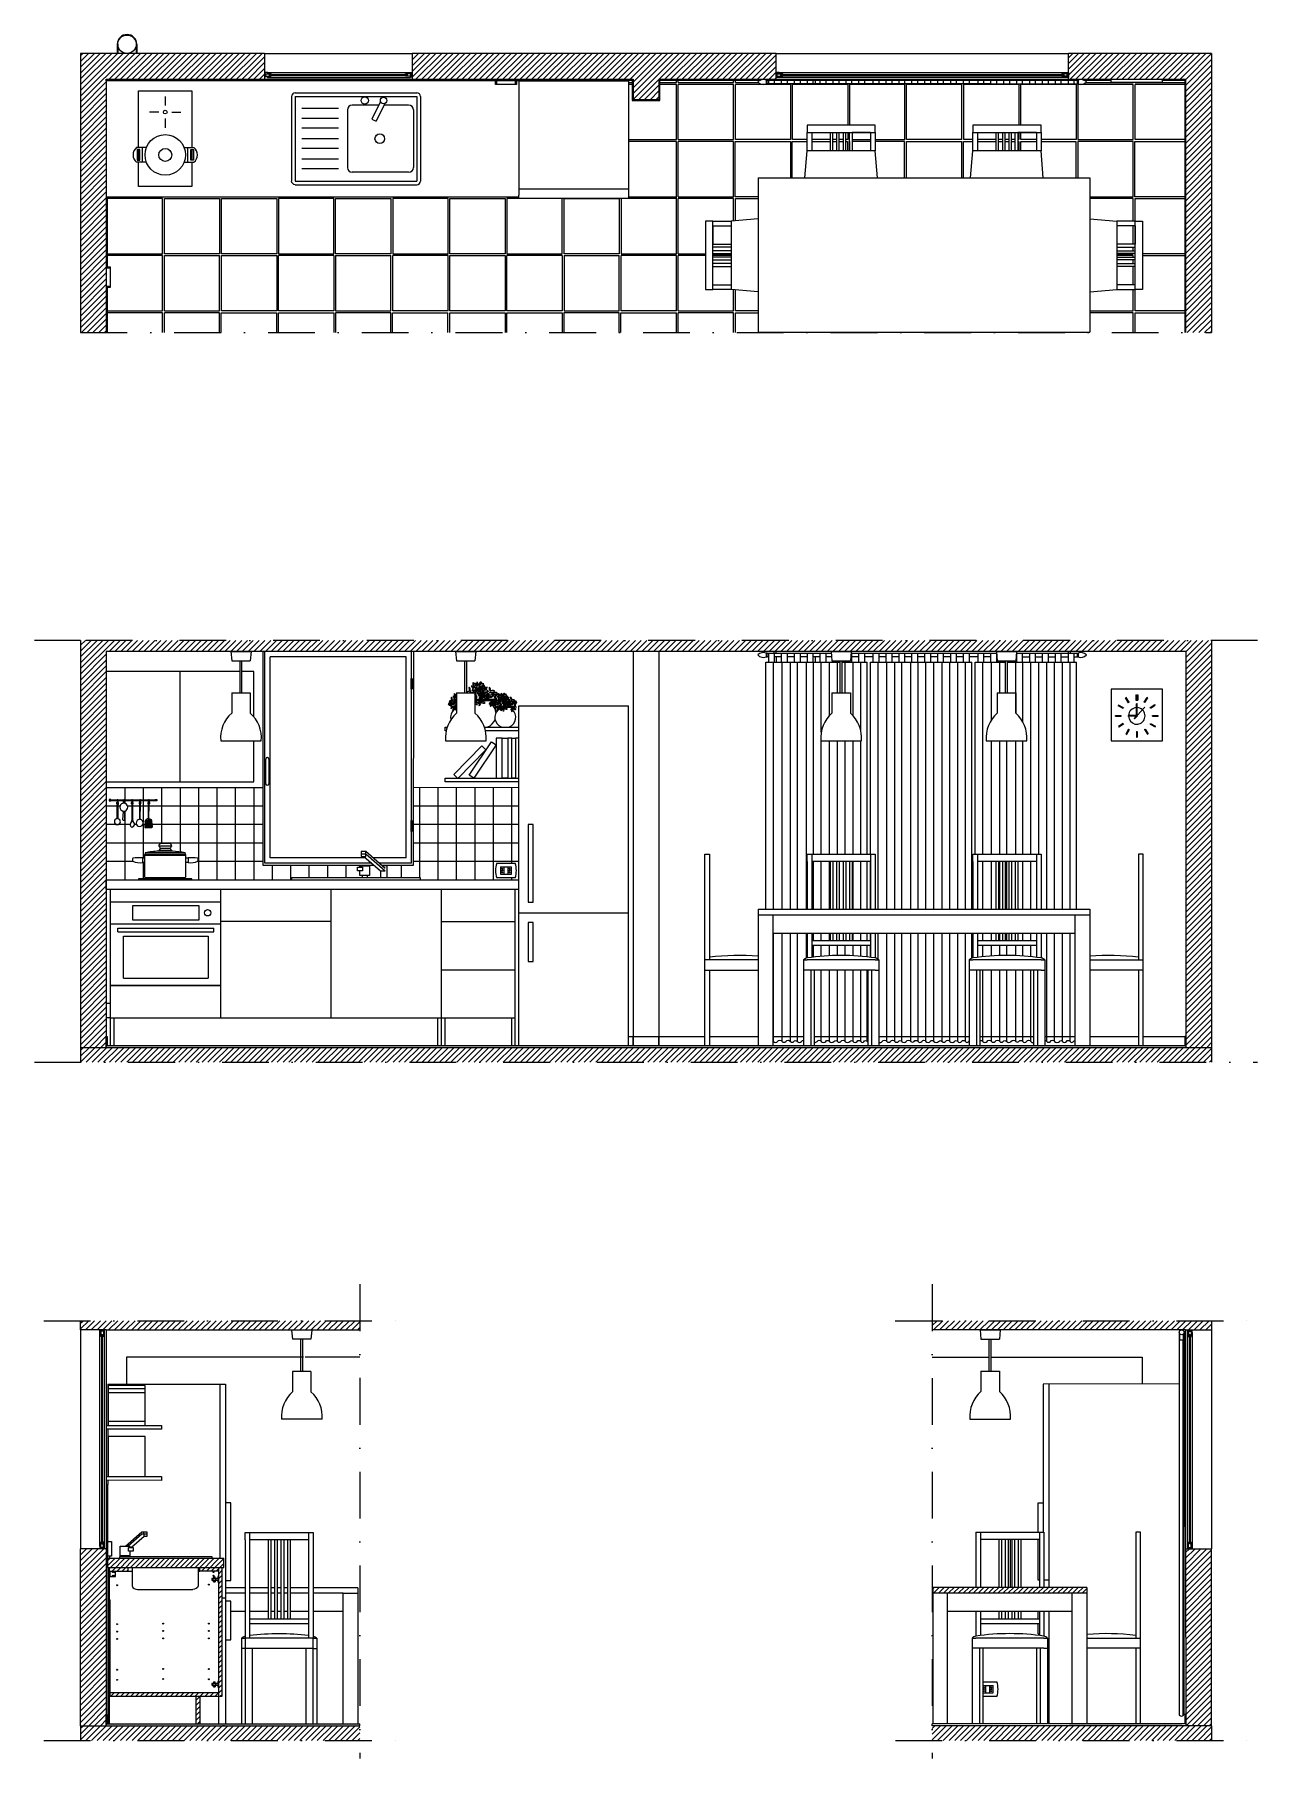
# Model space of a CAD drawing. Header units: millimetres. Extents: x 2019 to 2683, y 1682 to 2618.
import ezdxf

# ---------------------------------------------------------------- set-up
doc = ezdxf.new("R2010")
doc.units = ezdxf.units.MM
doc.linetypes.add('DASHDOTX2', pattern=[50.8, 25.4, -12.7, 0, -12.7])
for name, color, linetype, lineweight in [('A-FURN', 8, 'Continuous', 18), ('A-GLAZ-FULL', 4, 'Continuous', 25), ('Accessori', 161, 'Continuous', 15), ('Arredi', 61, 'Continuous', 18), ('Campiture', 11, 'Continuous', 18), ('Giunzioni', 3, 'Continuous', 18), ('Linee tratto punto', 100, 'Continuous', 18), ('Serramenti', 120, 'Continuous', 18)]:
    doc.layers.add(name, color=color, linetype=linetype, lineweight=lineweight)
for name, color, linetype in [('Battiscopa e pavimento', 34, 'Continuous'), ('Campitura', 11, 'Continuous'), ('Muri', 7, 'Continuous'), ('Oggetti dietro', 80, 'Continuous'), ('Piastrelle parete', 34, 'Continuous'), ('Prese', 161, 'Continuous')]:
    doc.layers.add(name, color=color, linetype=linetype)

msp = doc.modelspace()

# ---------------------------------------------------------------- hatches: boundary and pattern name
at = {"layer": 'Battiscopa e pavimento'}
h = msp.add_hatch(color=256, dxfattribs=at)
h.dxf.hatch_style = 1
h.paths.add_polyline_path([(2644.36, 2069.4), (2058.86, 2069.4), (2058.86, 2074.4), (2058.36, 2074.4), (2058.36, 2068.4), (2644.36, 2068.4)])
h = msp.add_hatch(color=256, dxfattribs=at)
h.dxf.hatch_style = 1
h.paths.add_polyline_path([(2644.36, 2074.4), (2643.86, 2074.4), (2643.86, 2069.38), (2644.36, 2069.4)])
h = msp.add_hatch(color=256, dxfattribs=at)
h.dxf.hatch_style = 1
h.paths.add_polyline_path([(2058.36, 1699.99), (2058.36, 1705.99), (2058.86, 1705.99), (2058.86, 1700.99), (2195.99, 1700.97), (2195.99, 1699.97)])
h = msp.add_hatch(color=256, dxfattribs=at)
h.dxf.hatch_style = 1
h.paths.add_polyline_path([(2644.33, 1700.08), (2644.33, 1706.08), (2643.83, 1706.08), (2643.83, 1701.24), (2506.74, 1701.1), (2506.74, 1699.97)])
at = {"layer": 'Campitura'}
h = msp.add_hatch(dxfattribs=at)
h.set_pattern_fill('ANSI31', color=256, scale=0.7)
h.paths.add_polyline_path([(2195.96, 1915.03), (2195.96, 1919.99), (2044.36, 1919.97), (2044.36, 1915.01), (2058.36, 1915.01)])
h = msp.add_hatch(dxfattribs=at)
h.set_pattern_fill('ANSI31', color=256, scale=0.7)
h.set_pattern_definition([(45, (968.2634, -557.755), (-1.5715448, 1.5715448), [])])
h.paths.add_polyline_path([(2658.32, 1915.02), (2658.32, 1919.98), (2506.72, 1919.97), (2506.72, 1915.01), (2532.73, 1915.01), (2532.72, 1915.02), (2543.72, 1915.02), (2644.32, 1915.02)])
h.paths.add_polyline_path([(2658.35, 1796.12), (2644.35, 1796.12), (2644.37, 1700), (2658.36, 1700)])
h = msp.add_hatch(dxfattribs=at)
h.set_pattern_fill('ANSI31', color=256, scale=0.7)
edge = h.paths.add_edge_path()
edge.add_line((2058.36, 1796.11), (2044.36, 1796.11))
edge.add_line((2044.36, 1699.99), (2044.36, 1796.11))
edge.add_line((2058.36, 1796.11), (2058.36, 1699.99))
edge.add_line((2044.36, 1699.99), (2195.99, 1699.99))
at = {"layer": 'Campiture'}
h = msp.add_hatch(dxfattribs=at)
h.set_pattern_fill('ANSI31', color=256, scale=0.7)
h.set_pattern_definition([(45, (-0.3682, 0), (-1.5715448, 1.5715448), [])])
h.paths.add_polyline_path([(2658.36, 2060.4), (2658.36, 2068.4), (2044.36, 2068.4), (2044.36, 2060.4)])
h = msp.add_hatch(dxfattribs=at)
h.set_pattern_fill('ANSI31', color=256, scale=0.7)
h.paths.add_polyline_path([(2195.99, 1699.99), (2195.99, 1700.97), (2195.99, 1700.97), (2195.98, 1692.01), (2044.35, 1691.99), (2044.36, 1699.99), (2058.36, 1699.99), (2058.36, 1705.99), (2058.36, 1699.99), (2058.36, 1699.99)])
h = msp.add_hatch(dxfattribs=at)
h.set_pattern_fill('ANSI31', color=256, scale=0.7)
h.set_pattern_definition([(45, (462.3724, -0.047), (-1.5715448, 1.5715448), [])])
h.paths.add_polyline_path([(2658.36, 1699.94), (2658.36, 1700.92), (2658.36, 1700.92), (2658.35, 1692.05), (2506.72, 1692.03), (2506.74, 1699.94), (2520.73, 1699.94), (2520.73, 1699.97), (2520.73, 1699.97), (2520.73, 1699.94)])
at = {"layer": 'Oggetti dietro'}
h = msp.add_hatch(dxfattribs=at)
h.set_pattern_fill('ANSI31', color=256, scale=0.6)
h.paths.add_polyline_path([(2122.17, 1790.99), (2059.17, 1790.99), (2059.17, 1785.99), (2122.17, 1785.99)])
h.paths.add_polyline_path([(2070.17, 1785.99), (2060.17, 1785.99), (2060.17, 1783.99), (2063.37, 1783.99), (2070.17, 1783.99)])
h.paths.add_polyline_path([(2119.17, 1785.99), (2109.17, 1785.99), (2109.17, 1783.99), (2119.17, 1783.99)])
h.paths.add_polyline_path([(2121.17, 1785.99), (2119.17, 1785.99), (2119.17, 1783.99), (2119.17, 1780.99), (2119.17, 1780.99), (2119.17, 1778), (2119.17, 1715.99), (2121.17, 1715.99)])
h.paths.add_polyline_path([(2119.17, 1717.99), (2060.37, 1717.99), (2060.37, 1716.49), (2060.17, 1716.49), (2060.17, 1715.99), (2119.17, 1715.99)])
h.paths.add_polyline_path([(2109.17, 1715.99), (2107.17, 1715.99), (2107.17, 1700.99), (2109.17, 1700.99)])
h = msp.add_hatch(dxfattribs=at)
h.set_pattern_fill('ANSI31', color=256, scale=0.6)
h.paths.add_polyline_path([(2590.76, 1775.1), (2507.06, 1775.1), (2507.06, 1772.1), (2590.76, 1772.1)])
at = {"layer": 'Serramenti'}
for points in [[(2144.3, 2597.81), (2144.3, 2595.18), (2145.97, 2595.18), (2145.97, 2595.43), (2144.55, 2595.43), (2144.55, 2597.56), (2145.97, 2597.56), (2145.97, 2597.81)], [(2145.97, 2597.56), (2145.97, 2597.81), (2144.3, 2597.81), (2144.3, 2595.18), (2145.97, 2595.18), (2145.97, 2595.43), (2144.55, 2595.43), (2144.55, 2597.56)], [(2224.35, 2597.81), (2224.35, 2595.18), (2222.68, 2595.18), (2222.68, 2595.43), (2224.1, 2595.43), (2224.1, 2597.56), (2222.68, 2597.56), (2222.68, 2597.81)], [(2222.69, 2597.56), (2222.69, 2597.81), (2224.36, 2597.81), (2224.36, 2595.18), (2222.69, 2595.18), (2222.69, 2595.43), (2224.11, 2595.43), (2224.11, 2597.56)], [(2421.98, 2597.81), (2421.98, 2595.18), (2423.65, 2595.18), (2423.65, 2595.43), (2422.23, 2595.43), (2422.23, 2597.56), (2423.65, 2597.56), (2423.65, 2597.81)], [(2421.98, 2597.81), (2421.98, 2595.18), (2423.65, 2595.18), (2423.65, 2595.43), (2422.23, 2595.43), (2422.23, 2597.56), (2423.65, 2597.56), (2423.65, 2597.81)], [(2421.98, 2597.81), (2421.98, 2595.18), (2423.65, 2595.18), (2423.65, 2595.43), (2422.23, 2595.43), (2422.23, 2597.56), (2423.65, 2597.56), (2423.65, 2597.81)], [(2423.65, 2597.56), (2423.65, 2597.81), (2421.98, 2597.81), (2421.98, 2595.18), (2423.65, 2595.18), (2423.65, 2595.43), (2422.23, 2595.43), (2422.23, 2597.56)], [(2580.71, 2597.81), (2580.71, 2595.18), (2579.04, 2595.18), (2579.04, 2595.43), (2580.46, 2595.43), (2580.46, 2597.56), (2579.04, 2597.56), (2579.04, 2597.81)], [(2580.71, 2597.81), (2580.71, 2595.18), (2579.04, 2595.18), (2579.04, 2595.43), (2580.46, 2595.43), (2580.46, 2597.56), (2579.04, 2597.56), (2579.04, 2597.81)], [(2580.71, 2597.81), (2580.71, 2595.18), (2579.04, 2595.18), (2579.04, 2595.43), (2580.46, 2595.43), (2580.46, 2597.56), (2579.04, 2597.56), (2579.04, 2597.81)], [(2579.05, 2597.56), (2579.05, 2597.81), (2580.71, 2597.81), (2580.71, 2595.18), (2579.05, 2595.18), (2579.05, 2595.43), (2580.46, 2595.43), (2580.46, 2597.56)], [(2055.02, 1913.34), (2054.77, 1913.34), (2054.77, 1915.01), (2057.4, 1915.01), (2057.4, 1913.34), (2057.15, 1913.34), (2057.15, 1914.76), (2055.02, 1914.76)], [(2054.77, 1915), (2057.4, 1915), (2057.4, 1913.34), (2057.15, 1913.34), (2057.15, 1914.75), (2055.02, 1914.75), (2055.02, 1913.34), (2054.77, 1913.34)], [(2647.94, 1915.02), (2645.32, 1915.02), (2645.32, 1913.35), (2645.57, 1913.35), (2645.57, 1914.77), (2647.69, 1914.77), (2647.69, 1913.35), (2647.94, 1913.35)], [(2647.69, 1913.35), (2647.94, 1913.35), (2647.94, 1915.02), (2645.32, 1915.02), (2645.32, 1913.35), (2645.57, 1913.35), (2645.57, 1914.77), (2647.69, 1914.77)], [(2054.78, 1796.11), (2057.4, 1796.11), (2057.4, 1797.77), (2057.15, 1797.77), (2057.15, 1796.36), (2055.03, 1796.36), (2055.03, 1797.77), (2054.78, 1797.77)], [(2055.03, 1797.77), (2054.78, 1797.77), (2054.78, 1796.11), (2057.4, 1796.11), (2057.4, 1797.77), (2057.15, 1797.77), (2057.15, 1796.36), (2055.03, 1796.36)], [(2647.95, 1796.12), (2645.32, 1796.12), (2645.32, 1797.79), (2645.57, 1797.79), (2645.57, 1796.37), (2647.7, 1796.37), (2647.7, 1797.79), (2647.95, 1797.79)], [(2647.7, 1797.78), (2647.95, 1797.78), (2647.95, 1796.12), (2645.32, 1796.12), (2645.32, 1797.78), (2645.57, 1797.78), (2645.57, 1796.37), (2647.7, 1796.37)]]:
    msp.add_hatch(color=256, dxfattribs=at).paths.add_polyline_path(points)
at = {"layer": 'Serramenti', "lineweight": 18}
for points in [[(2223.39, 2268.89), (2224.82, 2268.89), (2224.82, 2262.79), (2223.39, 2262.79)], [(2223.39, 2191.64), (2224.82, 2191.64), (2224.82, 2185.55), (2223.39, 2185.55)]]:
    msp.add_hatch(color=256, dxfattribs=at).paths.add_polyline_path(points)

# ---------------------------------------------------------------- linework, layer by layer
at = {"layer": 'A-FURN'}
msp.add_line((2422.23, 2595.43), (2422.23, 2597.56), dxfattribs=at)
at = {"layer": 'A-GLAZ-FULL'}
msp.add_line((2580.71, 2597.81), (2580.71, 2595.18), dxfattribs=at)
at = {"layer": 'Accessori'}
for p, q in [((2417.09, 2593.68), (2416.59, 2593.68)), ((2416.59, 2593.68), (2416.59, 2591.68)), ((2417.09, 2591.68), (2417.09, 2593.68)), ((2417.09, 2593.68), (2451.91, 2593.68)), ((2417.97, 2593.68), (2420.97, 2593.68)), ((2417.97, 2591.68), (2417.97, 2593.68)), ((2420.97, 2593.68), (2420.97, 2591.68)), ((2424.97, 2593.68), (2427.97, 2593.68)), ((2424.97, 2591.68), (2424.97, 2593.68)), ((2427.97, 2593.68), (2427.97, 2591.68)), ((2431.97, 2593.68), (2434.97, 2593.68)), ((2431.97, 2591.68), (2431.97, 2593.68)), ((2434.97, 2593.68), (2434.97, 2591.68)), ((2438.97, 2593.68), (2441.97, 2593.68)), ((2438.97, 2591.68), (2438.97, 2593.68)), ((2441.97, 2593.68), (2441.97, 2591.68)), ((2443.24, 2593.68), (2443.24, 2591.68)), ((2445.97, 2593.68), (2448.97, 2593.68)), ((2445.97, 2591.68), (2445.97, 2593.68)), ((2446.24, 2593.68), (2451.91, 2593.68)), ((2446.24, 2593.68), (2451.91, 2593.68)), ((2448.97, 2593.68), (2448.97, 2591.68)), ((2451.91, 2593.68), (2552.66, 2593.68)), ((2452.97, 2591.68), (2452.97, 2593.68)), ((2455.97, 2593.68), (2455.97, 2591.68)), ((2459.97, 2591.68), (2459.97, 2593.68)), ((2462.97, 2593.68), (2462.97, 2591.68)), ((2466.97, 2591.68), (2466.97, 2593.68)), ((2469.97, 2593.68), (2469.97, 2591.68)), ((2474.77, 2591.68), (2474.77, 2593.68)), ((2477.77, 2593.68), (2477.77, 2591.68)), ((2481.77, 2591.68), (2481.77, 2593.68)), ((2484.77, 2593.68), (2484.77, 2591.68)), ((2488.77, 2591.68), (2488.77, 2593.68)), ((2491.77, 2593.68), (2491.77, 2591.68)), ((2495.77, 2591.68), (2495.77, 2593.68)), ((2498.77, 2593.68), (2498.77, 2591.68)), ((2502.77, 2591.68), (2502.77, 2593.68)), ((2505.77, 2593.68), (2505.77, 2591.68)), ((2509.77, 2591.68), (2509.77, 2593.68)), ((2512.77, 2593.68), (2512.77, 2591.68)), ((2516.77, 2591.68), (2516.77, 2593.68)), ((2519.77, 2593.68), (2519.77, 2591.68)), ((2520.24, 2593.68), (2523.24, 2593.68)), ((2523.77, 2591.68), (2523.77, 2593.68)), ((2526.77, 2593.68), (2526.77, 2591.68)), ((2527.24, 2593.68), (2530.24, 2593.68)), ((2531.66, 2591.68), (2531.66, 2593.68)), ((2534.24, 2593.68), (2537.24, 2593.68)), ((2534.66, 2593.68), (2534.66, 2591.68)), ((2538.66, 2591.68), (2538.66, 2593.68)), ((2541.66, 2593.68), (2541.66, 2591.68)), ((2545.66, 2591.68), (2545.66, 2593.68)), ((2548.66, 2593.68), (2548.66, 2591.68)), ((2552.48, 2593.68), (2585.91, 2593.68)), ((2552.66, 2591.68), (2552.66, 2593.68)), ((2555.66, 2593.68), (2555.66, 2591.68)), ((2559.66, 2591.68), (2559.66, 2593.68)), ((2562.66, 2593.68), (2562.66, 2591.68)), ((2566.66, 2591.68), (2566.66, 2593.68)), ((2569.66, 2593.68), (2569.66, 2591.68)), ((2573.66, 2591.68), (2573.66, 2593.68)), ((2576.66, 2593.68), (2576.66, 2591.68)), ((2580.66, 2591.68), (2580.66, 2593.68)), ((2583.66, 2593.68), (2583.66, 2591.68)), ((2585.41, 2593.68), (2585.41, 2591.68)), ((2585.91, 2593.68), (2585.91, 2591.68)), ((2603.83, 2592.41), (2603.83, 2594.18)), ((2631.83, 2592.37), (2631.83, 2594.18)), ((2416.59, 2591.68), (2417.09, 2591.68)), ((2417.97, 2591.68), (2416.59, 2591.68)), ((2538.66, 2591.68), (2417.97, 2591.68)), ((2538.66, 2591.68), (2559.66, 2591.68)), ((2552.28, 2591.68), (2552.66, 2591.68)), ((2559.66, 2591.68), (2566.66, 2591.68)), ((2566.66, 2591.68), (2573.66, 2591.68)), ((2573.66, 2591.68), (2580.66, 2591.68)), ((2580.66, 2591.68), (2585.91, 2591.68)), ((2631.83, 2592.37), (2603.83, 2592.41)), ((2080.11, 2557.08), (2074.76, 2557.08)), ((2078.06, 2549.08), (2078.06, 2557.08)), ((2100.6, 2557.08), (2105.96, 2557.08)), ((2102.66, 2549.08), (2102.66, 2557.08)), ((2080.11, 2549.08), (2074.76, 2549.08)), ((2100.6, 2549.08), (2105.96, 2549.08)), ((2125.96, 2283.42), (2136.96, 2283.42)), ((2125.96, 2283.42), (2126.46, 2278.42)), ((2126.46, 2278.42), (2136.46, 2278.42)), ((2130.96, 2260.92), (2130.96, 2278.42)), ((2131.96, 2260.92), (2131.96, 2278.42)), ((2136.96, 2283.42), (2136.46, 2278.42)), ((2248.01, 2283.42), (2259.01, 2283.42)), ((2248.01, 2283.42), (2248.51, 2278.42)), ((2248.51, 2278.42), (2258.51, 2278.42)), ((2253.01, 2260.92), (2253.01, 2278.42)), ((2254.01, 2260.92), (2254.01, 2278.42)), ((2259.01, 2283.42), (2258.51, 2278.42)), ((2416.43, 2277.52), (2456.82, 2277.52)), ((2416.43, 2143.4), (2416.43, 2277.52)), ((2417.09, 2282.52), (2416.59, 2282.52)), ((2416.59, 2282.52), (2416.59, 2280.52)), ((2416.59, 2280.52), (2417.09, 2280.52)), ((2417.97, 2280.52), (2416.59, 2280.52)), ((2417.09, 2280.52), (2417.09, 2282.52)), ((2417.09, 2282.52), (2451.91, 2282.52)), ((2417.97, 2277.52), (2417.97, 2282.52)), ((2417.97, 2282.52), (2420.97, 2282.52)), ((2420.6, 2143.4), (2420.6, 2277.52)), ((2420.97, 2282.52), (2420.97, 2277.52)), ((2424.97, 2280.52), (2420.97, 2280.52)), ((2424.97, 2277.52), (2424.97, 2282.52)), ((2424.97, 2282.52), (2427.97, 2282.52)), ((2425.22, 2143.4), (2425.22, 2277.52)), ((2427.97, 2282.52), (2427.97, 2277.52)), ((2431.97, 2280.52), (2427.97, 2280.52)), ((2429.72, 2143.4), (2429.72, 2277.52)), ((2431.97, 2277.52), (2431.97, 2282.52)), ((2431.97, 2282.52), (2434.97, 2282.52)), ((2433.52, 2143.4), (2433.52, 2277.52)), ((2434.97, 2282.52), (2434.97, 2277.52)), ((2438.97, 2280.52), (2434.97, 2280.52)), ((2438.42, 2143.4), (2438.42, 2277.52)), ((2438.97, 2277.52), (2438.97, 2282.52)), ((2438.97, 2282.52), (2441.97, 2282.52)), ((2441.97, 2282.52), (2441.97, 2277.52)), ((2445.97, 2280.52), (2441.97, 2280.52)), ((2442.24, 2173.4), (2442.24, 2277.52)), ((2443.24, 2280.52), (2443.24, 2277.52)), ((2445.97, 2277.52), (2445.97, 2282.52)), ((2445.97, 2282.52), (2448.97, 2282.52)), ((2446.24, 2282.52), (2451.91, 2282.52)), ((2446.24, 2282.52), (2451.91, 2282.52)), ((2446.52, 2239.57), (2446.52, 2277.52)), ((2448.97, 2282.52), (2448.97, 2277.52)), ((2452.11, 2280.52), (2448.97, 2280.52)), ((2450.91, 2248.53), (2450.91, 2277.52)), ((2451.82, 2283.42), (2462.82, 2283.42)), ((2451.82, 2283.42), (2452.32, 2278.42)), ((2452.32, 2278.42), (2462.32, 2278.42)), ((2452.97, 2277.52), (2452.97, 2278.42)), ((2455.31, 2260.92), (2455.31, 2277.52)), ((2455.97, 2278.42), (2455.97, 2277.52)), ((2456.82, 2260.92), (2456.82, 2278.42)), ((2457.82, 2260.92), (2457.82, 2278.42)), ((2457.82, 2277.52), (2471.43, 2277.52)), ((2459.51, 2260.92), (2459.51, 2277.52)), ((2459.97, 2277.52), (2459.97, 2278.42)), ((2462.82, 2283.42), (2462.32, 2278.42)), ((2462.73, 2282.52), (2462.97, 2282.52)), ((2462.73, 2282.52), (2520.24, 2282.52)), ((2462.73, 2282.52), (2520.24, 2282.52)), ((2462.73, 2282.52), (2541.66, 2282.52)), ((2462.97, 2282.52), (2462.97, 2277.52)), ((2466.97, 2280.52), (2462.97, 2280.52)), ((2463.81, 2248.44), (2463.81, 2277.52)), ((2466.97, 2277.52), (2466.97, 2282.52)), ((2466.97, 2282.52), (2469.97, 2282.52)), ((2467.98, 2240.27), (2467.98, 2277.52)), ((2469.97, 2282.52), (2469.97, 2277.52)), ((2474.77, 2280.52), (2469.97, 2280.52)), ((2471.43, 2173.4), (2471.43, 2277.52)), ((2473.23, 2277.52), (2528.23, 2277.52)), ((2473.23, 2173.4), (2473.23, 2277.52)), ((2474.77, 2277.52), (2474.77, 2282.52)), ((2477.4, 2143.4), (2477.4, 2277.52)), ((2477.77, 2282.52), (2477.77, 2277.52)), ((2481.77, 2280.52), (2477.77, 2280.52)), ((2481.77, 2277.52), (2481.77, 2282.52)), ((2482.02, 2143.4), (2482.02, 2277.52)), ((2484.77, 2282.52), (2484.77, 2277.52)), ((2488.77, 2280.52), (2484.77, 2280.52)), ((2486.52, 2143.4), (2486.52, 2277.52)), ((2488.77, 2277.52), (2488.77, 2282.52)), ((2490.32, 2143.4), (2490.32, 2277.52)), ((2491.77, 2282.52), (2491.77, 2277.52)), ((2495.77, 2280.52), (2491.77, 2280.52)), ((2495.22, 2143.4), (2495.22, 2277.52)), ((2495.77, 2277.52), (2495.77, 2282.52)), ((2498.77, 2282.52), (2498.77, 2277.52)), ((2502.77, 2280.52), (2498.77, 2280.52)), ((2499.04, 2143.4), (2499.04, 2277.52)), ((2499.24, 2282.52), (2502.24, 2282.52)), ((2502.77, 2277.52), (2502.77, 2282.52)), ((2503.32, 2143.4), (2503.32, 2277.52)), ((2505.77, 2282.52), (2505.77, 2277.52)), ((2509.77, 2280.52), (2505.77, 2280.52)), ((2506.24, 2282.52), (2509.24, 2282.52)), ((2507.71, 2143.4), (2507.71, 2277.52)), ((2509.77, 2277.52), (2509.77, 2282.52)), ((2512.11, 2143.4), (2512.11, 2277.52)), ((2512.77, 2282.52), (2512.77, 2277.52)), ((2516.77, 2280.52), (2512.77, 2280.52)), ((2513.24, 2282.52), (2516.24, 2282.52)), ((2516.31, 2143.4), (2516.31, 2277.52)), ((2516.77, 2277.52), (2516.77, 2282.52)), ((2519.77, 2282.52), (2519.77, 2277.52)), ((2523.77, 2280.52), (2519.77, 2280.52)), ((2520.24, 2282.52), (2523.24, 2282.52)), ((2520.61, 2143.4), (2520.61, 2277.52)), ((2523.77, 2277.52), (2523.77, 2282.52)), ((2524.78, 2143.4), (2524.78, 2277.52)), ((2526.77, 2282.52), (2526.77, 2277.52)), ((2531.66, 2280.52), (2526.77, 2280.52)), ((2527.24, 2282.52), (2530.24, 2282.52)), ((2528.23, 2143.4), (2528.23, 2277.52)), ((2530.11, 2277.52), (2546.57, 2277.52)), ((2530.11, 2173.4), (2530.11, 2277.52)), ((2531.66, 2277.52), (2531.66, 2282.52)), ((2534.24, 2282.52), (2537.24, 2282.52)), ((2534.28, 2173.4), (2534.28, 2277.52)), ((2534.66, 2282.52), (2534.66, 2277.52)), ((2538.66, 2280.52), (2534.66, 2280.52)), ((2538.66, 2277.52), (2538.66, 2282.52)), ((2538.9, 2246.27), (2538.9, 2277.52)), ((2541.24, 2282.52), (2541.66, 2282.52)), ((2541.57, 2283.42), (2552.57, 2283.42)), ((2541.57, 2283.42), (2542.07, 2278.42)), ((2541.66, 2282.52), (2541.66, 2277.52)), ((2541.85, 2280.52), (2541.66, 2280.52)), ((2542.07, 2278.42), (2552.07, 2278.42)), ((2543.4, 2260.92), (2543.4, 2277.52)), ((2545.66, 2277.52), (2545.66, 2278.42)), ((2546.57, 2260.92), (2546.57, 2278.42)), ((2547.57, 2260.92), (2547.57, 2278.42)), ((2547.57, 2277.52), (2585.11, 2277.52)), ((2548.66, 2278.42), (2548.66, 2277.52)), ((2552.57, 2283.42), (2552.07, 2278.42)), ((2552.1, 2249.88), (2552.1, 2277.52)), ((2552.28, 2280.52), (2552.66, 2280.52)), ((2552.48, 2282.52), (2552.59, 2282.52)), ((2552.48, 2282.52), (2585.91, 2282.52)), ((2552.66, 2277.52), (2552.66, 2282.52)), ((2555.66, 2282.52), (2555.66, 2277.52)), ((2555.66, 2280.52), (2559.66, 2280.52)), ((2555.92, 2245.11), (2555.92, 2277.52)), ((2559.66, 2277.52), (2559.66, 2282.52)), ((2560.2, 2173.4), (2560.2, 2277.52)), ((2562.66, 2282.52), (2562.66, 2277.52)), ((2562.66, 2280.52), (2566.66, 2280.52)), ((2564.59, 2173.4), (2564.59, 2277.52)), ((2566.66, 2277.52), (2566.66, 2282.52)), ((2568.99, 2143.4), (2568.99, 2277.52)), ((2569.66, 2282.52), (2569.66, 2277.52)), ((2569.66, 2280.52), (2573.66, 2280.52)), ((2573.19, 2143.4), (2573.19, 2277.52)), ((2573.66, 2277.52), (2573.66, 2282.52)), ((2576.66, 2282.52), (2576.66, 2277.52)), ((2576.66, 2280.52), (2580.66, 2280.52)), ((2577.49, 2143.4), (2577.49, 2277.52)), ((2580.66, 2277.52), (2580.66, 2282.52)), ((2581.67, 2143.4), (2581.67, 2277.52)), ((2583.66, 2282.52), (2583.66, 2277.52)), ((2583.66, 2280.52), (2585.91, 2280.52)), ((2585.11, 2143.4), (2585.11, 2277.52)), ((2585.41, 2282.52), (2585.41, 2280.52)), ((2585.91, 2282.52), (2585.91, 2280.52)), ((2126.46, 2260.92), (2136.46, 2260.92)), ((2126.46, 2260.92), (2126.46, 2249.92)), ((2136.46, 2260.92), (2136.46, 2249.92)), ((2248.51, 2260.92), (2258.51, 2260.92)), ((2248.51, 2260.92), (2248.51, 2249.92)), ((2258.51, 2260.92), (2258.51, 2249.92)), ((2258.51, 2257.56), (2269.27, 2257.56)), ((2258.51, 2256.81), (2269.27, 2256.81)), ((2269.27, 2257.56), (2269.27, 2256.81)), ((2452.32, 2260.92), (2462.32, 2260.92)), ((2452.32, 2260.92), (2452.32, 2249.92)), ((2462.32, 2260.92), (2462.32, 2249.92)), ((2542.07, 2260.92), (2552.07, 2260.92)), ((2542.07, 2260.92), (2542.07, 2249.92)), ((2552.07, 2260.92), (2552.07, 2249.92)), ((2631.83, 2262.89), (2603.83, 2262.92)), ((2603.83, 2262.92), (2603.83, 2234.92)), ((2612.03, 2258.38), (2611.69, 2258.17)), ((2613.25, 2255.61), (2611.69, 2258.17)), ((2613.59, 2255.82), (2612.03, 2258.38)), ((2617.33, 2259.94), (2617.32, 2256.94)), ((2617.32, 2256.94), (2617.72, 2256.94)), ((2617.33, 2259.94), (2617.73, 2259.94)), ((2617.73, 2259.94), (2617.72, 2256.94)), ((2617.93, 2259.93), (2617.92, 2256.93)), ((2617.92, 2256.93), (2618.32, 2256.93)), ((2617.93, 2259.93), (2618.33, 2259.93)), ((2618.33, 2259.93), (2618.32, 2256.93)), ((2621.9, 2255.89), (2623.39, 2258.5)), ((2622.25, 2255.7), (2623.74, 2258.3)), ((2623.74, 2258.3), (2623.39, 2258.5)), ((2631.83, 2234.89), (2631.86, 2262.89)), ((2245.79, 2253.77), (2248.51, 2253.77)), ((2245.79, 2253.77), (2245.79, 2253.21)), ((2245.79, 2253.21), (2248.51, 2253.21)), ((2269.77, 2253.77), (2280.15, 2253.77)), ((2269.77, 2253.77), (2269.77, 2253.21)), ((2269.77, 2253.21), (2280.15, 2253.21)), ((2280.15, 2253.77), (2280.15, 2253.21)), ((2606.33, 2248.61), (2609.33, 2248.6)), ((2606.33, 2248.21), (2606.33, 2248.61)), ((2606.33, 2248.21), (2609.33, 2248.2)), ((2607.92, 2254.33), (2607.72, 2253.98)), ((2610.33, 2252.49), (2607.72, 2253.98)), ((2610.53, 2252.84), (2607.92, 2254.33)), ((2609.33, 2248.2), (2609.33, 2248.6)), ((2610.53, 2252.84), (2610.33, 2252.49)), ((2613.32, 2248.61), (2613.02, 2248.41)), ((2613.02, 2248.41), (2613.32, 2248.21)), ((2613.59, 2255.82), (2613.25, 2255.61)), ((2617.59, 2248.61), (2613.32, 2248.61)), ((2617.56, 2248.21), (2613.32, 2248.21)), ((2617.37, 2248.14), (2616.35, 2247.04)), ((2617.59, 2247.94), (2616.57, 2246.84)), ((2617.44, 2248.07), (2617.37, 2248.14)), ((2617.44, 2248.07), (2617.58, 2248.22)), ((2617.51, 2248), (2617.65, 2248.15)), ((2617.51, 2248), (2617.59, 2247.94)), ((2617.82, 2255.21), (2617.62, 2254.91)), ((2617.62, 2248.63), (2617.62, 2254.91)), ((2618.02, 2254.9), (2617.82, 2255.21)), ((2617.98, 2248.66), (2622.19, 2253.21)), ((2618.02, 2248.69), (2618.02, 2254.9)), ((2618.05, 2248.59), (2622.27, 2253.14)), ((2622.25, 2255.7), (2621.9, 2255.89)), ((2622.27, 2253.14), (2622.19, 2253.21)), ((2625.02, 2252.97), (2627.58, 2254.53)), ((2625.23, 2252.63), (2625.02, 2252.97)), ((2625.23, 2252.63), (2627.79, 2254.19)), ((2626.35, 2248.61), (2629.35, 2248.6)), ((2626.35, 2248.21), (2626.35, 2248.61)), ((2626.35, 2248.21), (2629.35, 2248.2)), ((2627.79, 2254.19), (2627.58, 2254.53)), ((2629.35, 2248.2), (2629.35, 2248.6)), ((2263.58, 2242.39), (2265.41, 2242.39)), ((2272.67, 2242.39), (2277.25, 2242.39)), ((2610.38, 2244.22), (2607.81, 2242.67)), ((2607.81, 2242.67), (2608.02, 2242.33)), ((2610.59, 2243.88), (2608.02, 2242.33)), ((2610.38, 2244.22), (2610.59, 2243.88)), ((2613.35, 2241.14), (2611.84, 2238.55)), ((2611.84, 2238.55), (2612.19, 2238.34)), ((2613.69, 2240.94), (2612.18, 2238.34)), ((2613.35, 2241.14), (2613.69, 2240.94)), ((2616.57, 2246.84), (2616.35, 2247.04)), ((2617.62, 2239.88), (2617.61, 2236.88)), ((2617.62, 2239.88), (2618.02, 2239.87)), ((2618.02, 2239.87), (2618.01, 2236.87)), ((2622.04, 2240.99), (2622.38, 2241.2)), ((2622.04, 2240.99), (2623.6, 2238.43)), ((2622.38, 2241.2), (2623.94, 2238.64)), ((2623.6, 2238.43), (2623.94, 2238.64)), ((2625.11, 2243.97), (2625.31, 2244.32)), ((2625.11, 2243.97), (2627.71, 2242.48)), ((2625.31, 2244.32), (2627.91, 2242.83)), ((2627.71, 2242.48), (2627.91, 2242.83)), ((2120.46, 2234.92), (2142.46, 2234.92)), ((2242.51, 2234.92), (2264.51, 2234.92)), ((2246.94, 2216.65), (2262.16, 2232.2)), ((2264.36, 2230.04), (2249.14, 2214.5)), ((2255.33, 2216.32), (2267.48, 2234.37)), ((2270.03, 2232.65), (2257.88, 2214.61)), ((2262.16, 2232.2), (2264.36, 2230.04)), ((2267.48, 2234.37), (2270.03, 2232.65)), ((2273.26, 2236.36), (2270.02, 2236.36)), ((2270.02, 2236.36), (2270.02, 2214.61)), ((2273.26, 2214.61), (2273.26, 2236.36)), ((2273.26, 2214.61), (2273.26, 2236.36)), ((2273.26, 2236.36), (2276.39, 2236.36)), ((2276.39, 2236.36), (2276.39, 2214.61)), ((2278.47, 2236.36), (2276.39, 2236.36)), ((2276.39, 2236.36), (2276.39, 2214.61)), ((2278.47, 2214.61), (2278.47, 2236.36)), ((2278.47, 2214.61), (2278.47, 2236.36)), ((2278.47, 2236.36), (2280.48, 2236.36)), ((2280.48, 2236.36), (2280.48, 2214.61)), ((2282.34, 2236.36), (2280.48, 2236.36)), ((2280.48, 2236.36), (2280.48, 2214.61)), ((2446.32, 2234.92), (2468.32, 2234.92)), ((2446.52, 2173.4), (2446.52, 2234.92)), ((2450.91, 2173.4), (2450.91, 2234.92)), ((2455.31, 2173.4), (2455.31, 2234.92)), ((2459.51, 2173.4), (2459.51, 2234.92)), ((2463.81, 2173.4), (2463.81, 2234.92)), ((2467.98, 2173.4), (2467.98, 2234.92)), ((2536.07, 2234.92), (2558.07, 2234.92)), ((2538.9, 2173.4), (2538.9, 2234.92)), ((2543.4, 2173.4), (2543.4, 2234.92)), ((2547.2, 2173.4), (2547.2, 2234.92)), ((2552.1, 2173.4), (2552.1, 2234.92)), ((2555.92, 2173.4), (2555.92, 2234.92)), ((2603.83, 2234.92), (2631.83, 2234.89)), ((2617.61, 2236.88), (2618.01, 2236.88)), ((2249.14, 2214.5), (2246.94, 2216.65)), ((2257.88, 2214.61), (2255.33, 2216.32)), ((2270.02, 2214.61), (2273.26, 2214.61)), ((2276.39, 2214.61), (2273.26, 2214.61)), ((2276.39, 2214.61), (2278.47, 2214.61)), ((2280.48, 2214.61), (2278.47, 2214.61)), ((2280.48, 2214.61), (2282.34, 2214.61)), ((2060.76, 2202.98), (2059.91, 2202.98)), ((2059.91, 2202.98), (2059.91, 2202.31)), ((2059.91, 2202.31), (2060.76, 2202.31)), ((2060.76, 2202.31), (2060.76, 2202.98)), ((2060.76, 2202.85), (2064.29, 2202.85)), ((2060.76, 2202.44), (2064.28, 2202.44)), ((2064.16, 2200.28), (2064.14, 2200.74)), ((2064.14, 2200.74), (2064.82, 2200.74)), ((2064.26, 2200.28), (2064.16, 2200.28)), ((2064.26, 2200.47), (2064.7, 2200.47)), ((2064.27, 2202.53), (2064.29, 2202.85)), ((2064.63, 2202.44), (2067.75, 2202.44)), ((2064.65, 2202.85), (2067.76, 2202.85)), ((2064.65, 2202.85), (2064.65, 2202.53)), ((2064.79, 2200.28), (2064.69, 2200.28)), ((2064.82, 2200.74), (2064.79, 2200.28)), ((2068.04, 2201.29), (2067.69, 2201.29)), ((2067.96, 2202.85), (2072.2, 2202.85)), ((2067.97, 2202.44), (2072.22, 2202.44)), ((2072.14, 2200.5), (2072.18, 2191.54)), ((2072.34, 2201.56), (2072.34, 2201.73)), ((2072.38, 2201.77), (2072.46, 2201.77)), ((2072.5, 2201.56), (2072.5, 2201.73)), ((2072.63, 2202.44), (2076.5, 2202.44)), ((2072.64, 2202.85), (2076.48, 2202.85)), ((2072.81, 2191.54), (2072.74, 2200.54)), ((2076.41, 2200.5), (2076.29, 2192.53)), ((2076.62, 2201.56), (2076.62, 2201.73)), ((2076.66, 2201.77), (2076.74, 2201.77)), ((2076.78, 2201.56), (2076.78, 2201.73)), ((2076.79, 2192.5), (2076.98, 2200.5)), ((2076.9, 2202.44), (2081.21, 2202.44)), ((2076.92, 2202.85), (2081.19, 2202.84)), ((2081.12, 2200.5), (2081, 2192.53)), ((2081.33, 2201.56), (2081.33, 2201.73)), ((2081.37, 2201.77), (2081.45, 2201.77)), ((2081.49, 2201.56), (2081.49, 2201.73)), ((2081.5, 2192.5), (2081.69, 2200.5)), ((2081.61, 2202.44), (2084.85, 2202.44)), ((2081.63, 2202.85), (2084.85, 2202.85)), ((2084.85, 2202.98), (2085.69, 2202.98)), ((2084.85, 2202.31), (2084.85, 2202.98)), ((2085.69, 2202.31), (2084.85, 2202.31)), ((2085.69, 2202.98), (2085.69, 2202.31)), ((2064.16, 2192.91), (2064.27, 2200.03)), ((2064.55, 2192.91), (2064.16, 2192.91)), ((2064.68, 2200.03), (2064.55, 2192.91)), ((2067.28, 2192), (2067.6, 2196.43)), ((2068.26, 2196.43), (2068.24, 2192)), ((2079.43, 2191.11), (2079.2, 2188.33)), ((2079.83, 2191.55), (2079.75, 2188.33)), ((2080.23, 2191.54), (2080.15, 2188.32)), ((2080.43, 2191.55), (2080.43, 2188.33)), ((2081, 2192.53), (2080.6, 2192.53)), ((2080.83, 2191.54), (2080.83, 2188.32)), ((2081, 2192.53), (2081.5, 2192.5)), ((2081.05, 2191.55), (2081.05, 2188.33)), ((2081.45, 2191.54), (2081.45, 2188.32)), ((2081.5, 2192.5), (2081.9, 2192.5)), ((2081.69, 2191.55), (2081.69, 2188.33)), ((2082.09, 2191.54), (2082.09, 2188.32)), ((2082.22, 2191.55), (2082.37, 2188.33)), ((2082.62, 2191.54), (2082.77, 2188.32)), ((2082.97, 2191.26), (2083.29, 2188.43)), ((2082.8, 2187.63), (2079.7, 2187.63)), ((2101.38, 2172.7), (2079.33, 2172.7)), ((2079.33, 2160.78), (2079.33, 2172.7)), ((2101.21, 2174.02), (2079.5, 2174.02)), ((2101.21, 2173.14), (2079.5, 2173.14)), ((2094.06, 2174.9), (2086.69, 2174.9)), ((2093.88, 2177.68), (2086.83, 2177.68)), ((2093.93, 2175.34), (2086.83, 2175.34)), ((2093, 2176.45), (2087.71, 2176.45)), ((2101.38, 2172.7), (2101.38, 2160.78)), ((2078, 2171.37), (2078, 2168.73)), ((2078, 2171.37), (2079.33, 2171.37)), ((2079.33, 2168.73), (2078, 2168.73)), ((2101.38, 2171.37), (2102.71, 2171.37)), ((2102.71, 2168.73), (2101.38, 2168.73)), ((2102.71, 2171.37), (2102.71, 2168.73)), ((2442.24, 2143.4), (2442.24, 2169.4)), ((2446.52, 2143.4), (2446.52, 2169.4)), ((2450.91, 2143.4), (2450.91, 2169.4)), ((2463.81, 2143.4), (2463.81, 2169.4)), ((2467.98, 2143.4), (2467.98, 2169.4)), ((2471.43, 2143.4), (2471.43, 2169.4)), ((2473.23, 2143.4), (2473.23, 2169.4)), ((2534.28, 2143.4), (2534.28, 2169.4)), ((2538.9, 2143.4), (2538.9, 2169.4)), ((2543.4, 2143.4), (2543.4, 2169.4)), ((2547.2, 2143.4), (2547.2, 2169.4)), ((2555.92, 2143.4), (2555.92, 2169.4)), ((2560.2, 2143.4), (2560.2, 2169.4)), ((2101.34, 2160.52), (2079.37, 2160.52)), ((2100.5, 2159.9), (2080.21, 2159.9)), ((2420.6, 2071.68), (2420.6, 2130.4)), ((2425.22, 2071.68), (2425.22, 2130.4)), ((2429.72, 2071.68), (2429.72, 2130.4)), ((2433.52, 2071.68), (2433.52, 2130.4)), ((2438.42, 2116.87), (2438.42, 2130.4)), ((2442.24, 2126.4), (2442.24, 2130.4)), ((2446.52, 2126.4), (2446.52, 2130.4)), ((2450.91, 2126.4), (2450.91, 2130.4)), ((2463.81, 2126.4), (2463.81, 2130.4)), ((2467.98, 2126.4), (2467.98, 2130.4)), ((2471.43, 2126.4), (2471.43, 2130.4)), ((2473.23, 2126.4), (2473.23, 2130.4)), ((2477.4, 2116.25), (2477.4, 2130.4)), ((2482.02, 2071.68), (2482.02, 2130.4)), ((2486.52, 2071.68), (2486.52, 2130.4)), ((2490.32, 2071.68), (2490.32, 2130.4)), ((2495.22, 2071.68), (2495.22, 2130.4)), ((2499.04, 2071.68), (2499.04, 2130.4)), ((2503.32, 2071.68), (2503.32, 2130.4)), ((2507.71, 2071.68), (2507.71, 2130.4)), ((2512.11, 2071.68), (2512.11, 2130.4)), ((2516.31, 2071.68), (2516.31, 2130.4)), ((2520.61, 2071.68), (2520.61, 2130.4)), ((2524.78, 2071.68), (2524.78, 2130.4)), ((2528.23, 2116.8), (2528.23, 2130.4)), ((2534.28, 2126.4), (2534.28, 2130.4)), ((2538.9, 2126.4), (2538.9, 2130.4)), ((2543.4, 2126.4), (2543.4, 2130.4)), ((2547.2, 2126.4), (2547.2, 2130.4)), ((2555.92, 2126.4), (2555.92, 2130.4)), ((2560.2, 2126.4), (2560.2, 2130.4)), ((2568.99, 2071.68), (2568.99, 2130.4)), ((2573.19, 2071.68), (2573.19, 2130.4)), ((2577.49, 2071.68), (2577.49, 2130.4)), ((2581.67, 2071.68), (2581.67, 2130.4)), ((2442.24, 2117.43), (2442.24, 2123.9)), ((2446.52, 2117.87), (2446.52, 2123.9)), ((2450.91, 2118.16), (2450.91, 2123.9)), ((2455.31, 2118.31), (2455.31, 2123.9)), ((2459.51, 2118.31), (2459.51, 2123.9)), ((2463.81, 2118.16), (2463.81, 2123.9)), ((2467.98, 2117.88), (2467.98, 2123.9)), ((2471.43, 2117.54), (2471.43, 2123.9)), ((2473.23, 2117.33), (2473.23, 2123.9)), ((2534.28, 2117.66), (2534.28, 2123.9)), ((2538.9, 2118.05), (2538.9, 2123.9)), ((2543.4, 2118.26), (2543.4, 2123.9)), ((2547.2, 2118.32), (2547.2, 2123.9)), ((2552.1, 2118.23), (2552.1, 2123.9)), ((2555.92, 2118.03), (2555.92, 2123.9)), ((2560.2, 2117.67), (2560.2, 2123.9)), ((2446.52, 2071.68), (2446.52, 2110.4)), ((2450.91, 2071.68), (2450.91, 2110.4)), ((2455.31, 2071.68), (2455.31, 2110.4)), ((2459.51, 2071.68), (2459.51, 2110.4)), ((2463.81, 2071.68), (2463.81, 2110.4)), ((2467.98, 2071.68), (2467.98, 2110.4)), ((2471.43, 2071.68), (2471.43, 2110.4)), ((2534.28, 2071.68), (2534.28, 2110.4)), ((2538.9, 2071.68), (2538.9, 2110.4)), ((2543.4, 2071.68), (2543.4, 2110.4)), ((2547.2, 2071.68), (2547.2, 2110.4)), ((2552.1, 2071.68), (2552.1, 2110.4)), ((2555.92, 2071.68), (2555.92, 2110.4)), ((2560.2, 2071.68), (2560.2, 2110.4)), ((2471.43, 2071.68), (2471.82, 2071.28)), ((2169.97, 1914.92), (2158.97, 1914.92)), ((2158.97, 1914.92), (2159.47, 1909.92)), ((2169.97, 1914.92), (2169.47, 1909.92)), ((2532.72, 1915.02), (2533.22, 1910.02)), ((2532.72, 1915.02), (2543.72, 1915.02)), ((2533.22, 1910.02), (2543.22, 1910.02)), ((2537.72, 1892.52), (2537.72, 1910.02)), ((2538.72, 1892.52), (2538.72, 1910.02)), ((2543.72, 1915.02), (2543.22, 1910.02)), ((2169.47, 1909.92), (2159.47, 1909.92)), ((2163.97, 1892.42), (2163.97, 1909.92)), ((2164.97, 1892.42), (2164.97, 1909.92)), ((2159.47, 1892.42), (2159.47, 1881.42)), ((2169.47, 1892.42), (2159.47, 1892.42)), ((2169.47, 1892.42), (2169.47, 1881.42)), ((2533.22, 1892.52), (2543.22, 1892.52)), ((2533.22, 1892.52), (2533.22, 1881.52)), ((2543.22, 1892.52), (2543.22, 1881.52)), ((2079.45, 1884.83), (2059.37, 1884.83)), ((2059.37, 1884.83), (2059.37, 1863.07)), ((2079.45, 1882.94), (2059.37, 1882.94)), ((2079.45, 1863.07), (2079.45, 1884.83)), ((2079.45, 1880.76), (2059.37, 1880.76)), ((2079.45, 1865.22), (2059.37, 1865.22)), ((2175.47, 1866.42), (2153.47, 1866.42)), ((2527.22, 1866.52), (2549.22, 1866.52)), ((2059.37, 1863.07), (2079.45, 1863.07)), ((2079.45, 1857.05), (2059.37, 1857.05)), ((2059.37, 1857.05), (2059.37, 1835.29)), ((2079.45, 1835.29), (2079.45, 1857.05)), ((2059.37, 1835.29), (2079.45, 1835.29)), ((2060.17, 1783.99), (2060.17, 1780.99)), ((2060.17, 1780.99), (2063.37, 1780.99)), ((2060.36, 1780.98), (2060.36, 1783.99)), ((2063.37, 1780.99), (2063.37, 1783.99)), ((2118.87, 1779.99), (2115.67, 1779.99)), ((2115.67, 1779.99), (2115.67, 1778.99)), ((2115.67, 1778.99), (2118.87, 1779)), ((2116.57, 1780.79), (2116.57, 1779.99)), ((2116.57, 1780.79), (2116.57, 1780.79)), ((2116.57, 1780.79), (2117.37, 1780.79)), ((2116.57, 1778.19), (2116.57, 1778.99)), ((2117.37, 1779.99), (2117.37, 1780.79)), ((2117.37, 1778.99), (2117.37, 1778.19)), ((2119.17, 1780.99), (2118.87, 1780.99)), ((2118.87, 1780.99), (2118.87, 1778)), ((2119.17, 1780.99), (2119.17, 1778)), ((2116.57, 1778.19), (2117.37, 1778.19)), ((2119.17, 1778), (2118.87, 1778)), ((2060.17, 1768.39), (2060.37, 1768.39)), ((2060.37, 1716.49), (2060.37, 1768.39)), ((2118.87, 1722.98), (2115.66, 1722.98)), ((2115.66, 1722.98), (2115.66, 1721.98)), ((2116.57, 1723.78), (2116.57, 1722.98)), ((2116.57, 1723.78), (2116.57, 1723.78)), ((2116.57, 1723.78), (2117.37, 1723.78)), ((2117.37, 1722.98), (2117.37, 1723.78)), ((2119.16, 1723.98), (2118.86, 1723.98)), ((2118.86, 1723.98), (2118.87, 1720.99)), ((2119.16, 1723.98), (2119.17, 1720.99)), ((2060.37, 1716.49), (2060.17, 1716.49)), ((2115.66, 1721.98), (2118.87, 1721.99)), ((2116.57, 1721.18), (2116.57, 1721.98)), ((2116.57, 1721.18), (2117.37, 1721.18)), ((2117.37, 1721.98), (2117.37, 1721.18)), ((2119.17, 1720.99), (2118.87, 1720.99))]:
    msp.add_line(p, q, dxfattribs=at)
at = {"layer": 'Accessori', "lineweight": 20, "transparency": 33554687}
for p, q in [((2640.88, 1913.65), (2640.88, 1909.65)), ((2641.18, 1909.65), (2641.18, 1912.81)), ((2643.22, 1909.65), (2643.22, 1912.81)), ((2643.41, 1914.17), (2644.32, 1914.17)), ((2643.52, 1913.65), (2643.52, 1909.65)), ((2643.52, 1913.24), (2644.32, 1913.24)), ((2640.88, 1909.65), (2640.89, 1705.72)), ((2640.88, 1909.65), (2641.18, 1909.65)), ((2641.18, 1909.65), (2643.22, 1909.65)), ((2643, 1705.58), (2643, 1909.65)), ((2643.52, 1909.65), (2643.22, 1909.65)), ((2643.52, 1909.65), (2643.42, 1706.08))]:
    msp.add_line(p, q, dxfattribs=at)
at = {"layer": 'Accessori'}
for points in [[(2075.03, 2550.22), (2076.53, 2550.22), (2076.53, 2555.97), (2075.03, 2555.97)], [(2105.68, 2550.22), (2104.19, 2550.22), (2104.19, 2555.97), (2105.68, 2555.97)]]:
    msp.add_lwpolyline(points, close=True, dxfattribs=at)
for points in [[(2420.32, 2071.97, -0.081074), (2420.6, 2071.68, 0.519332), (2422.82, 2071.68, -0.519332), (2425.22, 2071.68, 0.519332), (2427.22, 2071.68, -0.519332), (2429.72, 2071.68, 0.519332), (2431.62, 2071.68, -0.519332), (2433.52, 2071.68, 0.519332), (2435.82, 2071.68, -0.194221), (2436.82, 2072.33, -0.194221)], [(2442.82, 2071.23, 0.343286), (2444.29, 2071.68, -0.519332), (2446.52, 2071.68, 0.519332), (2448.91, 2071.68, -0.519332), (2450.91, 2071.68, 0.519332), (2453.41, 2071.68, -0.519332), (2455.31, 2071.68, 0.519332), (2457.21, 2071.68, -0.519332), (2459.51, 2071.68, 0.519332), (2462.11, 2071.68, -0.519332), (2463.81, 2071.68)], [(2463.81, 2071.68, 0.519332), (2465.93, 2071.68, -0.519332), (2467.98, 2071.68, 0.607481), (2469.67, 2071.51, -0.532244), (2471.43, 2071.68, 0.519332), (2471.43, 2071.68, -0.519332), (2471.43, 2071.68, 0.320898), (2471.43, 2071.68, -0.519332), (2471.43, 2071.68, 0.519332), (2471.43, 2071.68, -0.519332), (2471.43, 2071.68, 0.519332), (2471.43, 2071.68, -0.519332)], [(2477.82, 2071.3, 0.392495), (2479.63, 2071.68, -0.519332), (2482.02, 2071.68, 0.519332), (2484.02, 2071.68, -0.519332), (2486.52, 2071.68, 0.519332), (2488.42, 2071.68, -0.519332), (2490.32, 2071.68, 0.519332), (2492.62, 2071.68, -0.519332), (2495.22, 2071.68, 0.519332), (2496.92, 2071.68)], [(2496.92, 2071.68, -0.519332), (2499.04, 2071.68, 0.519332), (2501.09, 2071.68, -0.519332), (2503.32, 2071.68, 0.519332), (2505.71, 2071.68, -0.519332), (2507.71, 2071.68, 0.519332), (2510.21, 2071.68, -0.519332), (2512.11, 2071.68, 0.519332), (2514.01, 2071.68, -0.519332), (2516.31, 2071.68, 0.519332), (2518.91, 2071.68, -0.519332), (2520.61, 2071.68, 0.519332)], [(2520.61, 2071.68, 0.519332), (2522.73, 2071.68, -0.519332), (2524.78, 2071.68, 0.607481), (2526.48, 2071.51, -0.121319), (2526.82, 2071.89, -0.121319)], [(2532.82, 2072.13, -0.341509), (2534.28, 2071.68, 0.519332), (2536.51, 2071.68, -0.519332), (2538.9, 2071.68, 0.519332), (2540.9, 2071.68, -0.519332), (2543.4, 2071.68, 0.519332), (2545.3, 2071.68, -0.519332), (2547.2, 2071.68, 0.519332), (2549.5, 2071.68, -0.519332), (2552.1, 2071.68, 0.519332), (2553.8, 2071.68)], [(2553.8, 2071.68, -0.519332), (2555.92, 2071.68, 0.519332), (2557.98, 2071.68, -0.519332), (2560.2, 2071.68, 0.323102), (2561.82, 2071.12, 0.323102)], [(2567.82, 2072.15, -0.296718), (2568.99, 2071.68, 0.519332), (2570.89, 2071.68, -0.519332), (2573.19, 2071.68, 0.519332), (2575.79, 2071.68, -0.519332), (2577.49, 2071.68)], [(2577.49, 2071.68, 0.519332), (2579.61, 2071.68, -0.519332), (2581.67, 2071.68, 0.607481), (2583.36, 2071.51, -0.281924), (2584.32, 2072.07, -0.281924)]]:
    msp.add_lwpolyline(points, format="xyb", dxfattribs=at)
for centre, radius in [((2090.36, 2553.08), 11), ((2090.36, 2553.08), 3.5), ((2617.82, 2248.41), 0.3), ((2617.82, 2248.41), 0.1), ((2061.96, 1783.49), 0.25), ((2061.96, 1781.49), 0.25), ((2062.79, 1783.49), 0.25), ((2062.79, 1781.49), 0.25), ((2116.07, 1779.49), 0.2), ((2116.54, 1783.49), 0.25), ((2116.55, 1781.49), 0.25), ((2116.97, 1780.39), 0.2), ((2117.69, 1779.49), 0.2), ((2064.16, 1776.32), 0.248), ((2113.99, 1776.64), 0.248), ((2116.97, 1778.59), 0.2), ((2064.16, 1755.15), 0.248), ((2064.16, 1751.15), 0.248), ((2089.24, 1755.47), 0.248), ((2089.24, 1751.47), 0.248), ((2113.99, 1755.47), 0.248), ((2113.99, 1751.47), 0.248), ((2064.16, 1747.15), 0.248), ((2089.24, 1747.47), 0.248), ((2113.99, 1747.47), 0.248), ((2064.16, 1730.45), 0.248), ((2064.16, 1724.95), 0.248), ((2089.21, 1730.89), 0.248), ((2089.21, 1725.39), 0.248), ((2113.99, 1730.77), 0.248), ((2113.99, 1725.27), 0.248), ((2116.97, 1723.38), 0.2), ((2116.06, 1722.48), 0.2), ((2116.97, 1721.58), 0.2), ((2117.69, 1722.48), 0.2)]:
    msp.add_circle(centre, radius, dxfattribs=at)
at = {"layer": 'Accessori', "lineweight": 20, "transparency": 33554687}
for radius in [1.32, 0.00848]:
    msp.add_circle((2642.2, 1913.65), radius, dxfattribs=at)
at = {"layer": 'Accessori'}
for centre, radius, start, end in [((2415.04, 2590.02), 3.98, 66.98141, 138.00111), ((2587.47, 2590.02), 3.98, 41.99889, 113.01859), ((2415.04, 2595.35), 3.98, 221.99889, 293.01859), ((2587.47, 2595.35), 3.98, 246.98141, 318.00111), ((2078.11, 2553.08), 5.22, 130.01377, 229.98623), ((2102.6, 2553.08), 5.22, 310.01377, 49.98623), ((2415.04, 2278.86), 3.98, 66.98141, 138.00111), ((2415.04, 2284.19), 3.98, 221.99889, 293.01859), ((2587.47, 2278.86), 3.98, 41.99889, 113.01859), ((2587.47, 2284.19), 3.98, 246.98141, 318.00111), ((2259.69, 2265.83), 2.39, 160.50919, 216.06526), ((2256.21, 2265.32), 1.79, 329.83833, 46.73611), ((2258.58, 2264.79), 1.25, 26.0808, 104.23406), ((2259.36, 2266.48), 1.18, 203.28776, 287.0271), ((2260.68, 2266.36), 1.25, 156.84312, 234.99638), ((2258.9, 2265.85), 1.18, 334.05008, 57.78941), ((2261.31, 2264.78), 1.25, 76.61835, 154.7716), ((2260.5, 2266.44), 1.18, 253.82531, 337.56464), ((2262.79, 2263.75), 2.15, 76.61835, 154.7716), ((2261.41, 2266.61), 2.03, 253.82531, 337.56464), ((2261.59, 2265.97), 0.746, 355.41451, 148.75907), ((2261.37, 2265.29), 1.14, 32.69595, 111.47762), ((2246.02, 2255.42), 1.61, 76.61835, 154.7716), ((2244.99, 2257.57), 1.52, 253.82531, 337.56464), ((2247.43, 2258.06), 1.79, 160.50919, 216.06526), ((2247.15, 2254.89), 1.61, 76.61835, 154.7716), ((2246.11, 2257.04), 1.52, 253.82531, 337.56464), ((2244.83, 2257.68), 1.34, 329.83833, 46.73611), ((2246.79, 2258.06), 0.939, 26.0808, 104.23406), ((2247.38, 2259.32), 0.887, 203.28776, 287.0271), ((2247.31, 2256.85), 0.559, 355.41451, 148.75907), ((2247.14, 2256.34), 0.858, 32.69595, 111.47762), ((2248.36, 2256.79), 1.61, 84.65832, 154.7716), ((2247.32, 2258.94), 1.52, 253.82531, 321.06247), ((2248.98, 2259.97), 1.79, 160.50919, 216.06526), ((2246.37, 2259.59), 1.34, 329.83833, 46.73611), ((2246.53, 2255.11), 1.72, 340.13598, 58.91765), ((2247.54, 2255.46), 1.12, 29.77431, 96.1991), ((2248.16, 2256.91), 0.559, 51.33286, 148.75907), ((2247.99, 2256.4), 0.858, 53.20609, 111.47762), ((2248.97, 2258.12), 1.34, 110.00412, 154.7716), ((2248.11, 2259.91), 1.27, 253.82531, 288.48464), ((2248.15, 2259.19), 0.939, 67.56832, 104.23406), ((2248.73, 2260.46), 0.887, 203.28776, 255.27638), ((2249.09, 2255.85), 1.61, 111.27241, 131.39382), ((2249, 2258.23), 1.52, 230.44752, 255.12397), ((2255.75, 2259.76), 2.15, 76.61835, 147.46186), ((2257.63, 2263.29), 2.39, 160.50919, 216.06526), ((2254.15, 2262.78), 1.79, 329.83833, 46.73611), ((2254.37, 2262.63), 2.03, 302.62501, 337.56464), ((2257.25, 2259.05), 2.15, 76.61835, 119.76767), ((2256.77, 2263.28), 1.25, 26.0808, 104.23406), ((2257.55, 2264.97), 1.18, 203.28776, 287.0271), ((2257.46, 2261.67), 0.746, 355.41451, 148.75907), ((2257.24, 2260.99), 1.14, 32.69595, 111.47762), ((2258.86, 2261.59), 2.15, 76.61835, 154.7716), ((2257.48, 2264.45), 2.03, 253.82531, 337.56464), ((2257.77, 2259.82), 1.49, 302.85453, 96.1991), ((2256.42, 2259.34), 2.29, 43.44759, 58.91765), ((2255.87, 2261.92), 2.03, 330.48772, 337.56464), ((2256.67, 2260.14), 1.49, 31.27683, 32.80113), ((2255.65, 2261.13), 2.29, 354.67391, 355.51968), ((2258.59, 2261.74), 0.746, 355.41451, 148.75907), ((2258.38, 2261.07), 1.14, 32.69595, 111.47762), ((2259.67, 2263.37), 1.79, 76.61835, 154.7716), ((2258.52, 2265.75), 1.69, 253.82531, 337.56464), ((2259.84, 2260.33), 2.15, 53.24056, 131.39382), ((2259.71, 2263.5), 2.03, 230.44752, 314.18686), ((2256.42, 2259.34), 2.29, 340.13598, 24.34383), ((2258.35, 2258.95), 1.29, 276.76774, 2.66096), ((2260.28, 2256.71), 2.39, 105.47032, 138.07226), ((2259.2, 2263.15), 1.79, 266.42143, 343.31922), ((2261.21, 2260.27), 2.39, 97.09229, 152.64836), ((2259.85, 2262.86), 0.746, 59.2531, 212.59766), ((2260.36, 2262.36), 1.14, 96.53454, 175.31621), ((2259.6, 2262.22), 1.25, 26.0808, 104.23406), ((2260.38, 2263.91), 1.18, 203.28776, 287.0271), ((2260.87, 2260), 1.29, 46.78864, 150.67697), ((2260.42, 2262.92), 2.39, 253.48633, 303.97927), ((2260.66, 2261.93), 1.25, 53.24056, 131.39382), ((2260.59, 2263.78), 1.18, 230.44752, 314.18686), ((2261.05, 2259.68), 0.746, 59.2531, 212.59766), ((2261.57, 2259.18), 1.14, 96.53454, 175.31621), ((2262.97, 2264.16), 2.39, 160.50919, 216.06526), ((2259.5, 2263.65), 1.79, 329.83833, 46.73611), ((2262.6, 2258.69), 1.79, 117.56983, 195.72308), ((2262.6, 2257.45), 1.79, 161.27605, 238.17383), ((2260.17, 2259.74), 1.69, 294.77679, 18.51612), ((2259.29, 2256.26), 2.39, 351.94691, 47.50298), ((2262.78, 2261.79), 1.79, 161.27605, 238.17383), ((2259.48, 2260.61), 2.39, 351.94691, 47.50298), ((2262.28, 2264.01), 1.18, 150.22275, 233.96208), ((2262.77, 2263.07), 1.69, 189.49605, 273.23538), ((2261.12, 2261), 1.79, 12.28908, 90.44234), ((2260.47, 2263.62), 1.25, 333.01579, 51.16905), ((2261.4, 2259.4), 1.79, 266.42143, 343.31922), ((2263.41, 2256.52), 2.39, 97.09229, 152.64836), ((2262.02, 2262.6), 0.746, 355.41451, 148.75907), ((2261.8, 2261.92), 1.14, 32.69595, 111.47762), ((2261.81, 2258.47), 1.25, 26.0808, 104.23406), ((2262.59, 2260.15), 1.18, 203.28776, 287.0271), ((2262.77, 2261.46), 1.79, 53.24056, 131.39382), ((2262.66, 2264.1), 1.69, 230.44752, 314.18686), ((2261.58, 2264.35), 1.18, 280.98507, 4.7244), ((2263.06, 2263.23), 1.25, 103.77811, 181.93136), ((2261.7, 2257.25), 1.18, 280.98507, 4.7244), ((2263.18, 2256.13), 1.25, 103.77811, 181.93136), ((2262.86, 2258), 2.39, 55.3638, 110.91988), ((2263.28, 2261.49), 1.79, 224.69295, 301.59073), ((2263.29, 2257.92), 1.29, 57.3352, 161.22353), ((2262.31, 2260.71), 2.39, 264.03289, 314.52583), ((2263.36, 2260.48), 1.25, 103.77811, 181.93136), ((2261.88, 2261.6), 1.18, 280.98507, 4.7244), ((2265.18, 2260.41), 2.39, 160.50919, 216.06526), ((2264.32, 2260.27), 2.15, 53.24056, 131.39382), ((2264.19, 2263.44), 2.03, 230.44752, 314.18686), ((2261.7, 2259.9), 1.79, 329.83833, 46.73611), ((2264.9, 2264.81), 1.79, 161.27605, 238.17383), ((2261.59, 2263.62), 2.39, 351.94691, 47.50298), ((2264.97, 2259.32), 1.69, 189.49605, 273.23538), ((2263.32, 2257.25), 1.79, 12.28908, 90.44234), ((2264.22, 2258.85), 0.746, 355.41451, 148.75907), ((2264, 2258.17), 1.14, 32.69595, 111.47762), ((2264.48, 2260.53), 0.746, 59.2531, 212.59766), ((2264.99, 2260.04), 1.14, 96.53454, 175.31621), ((2263.89, 2263.86), 1.18, 280.98507, 4.7244), ((2265.36, 2262.75), 1.25, 103.77811, 181.93136), ((2266.11, 2259.22), 1.49, 111.81307, 265.15763), ((2265.52, 2261), 0.746, 59.2531, 212.59766), ((2265.35, 2255.3), 2.39, 52.0489, 102.54184), ((2266, 2258.18), 1.29, 205.35121, 309.23954), ((2266.03, 2260.5), 1.14, 96.53454, 175.31621), ((2267.52, 2259.43), 2.29, 149.09451, 227.87619), ((2266.93, 2260.02), 1.49, 175.21104, 328.5556), ((2267.37, 2261.37), 2.29, 212.49248, 291.27415), ((2266.93, 2258.79), 2.15, 53.24056, 131.39382), ((2266.81, 2261.96), 2.03, 230.44752, 314.18686), ((2267.91, 2263.53), 1.79, 161.27605, 238.17383), ((2264.61, 2262.35), 2.39, 351.94691, 47.50298), ((2267.92, 2260.12), 2.15, 53.24056, 131.39382), ((2267.8, 2263.29), 2.03, 230.44752, 314.18686), ((2268.77, 2257.12), 1.79, 161.27605, 238.17383), ((2265.47, 2255.93), 2.39, 351.94691, 47.50298), ((2269.13, 2255.19), 1.63, 85.09909, 188.64751), ((2268.6, 2257.52), 2.39, 52.0489, 102.54184), ((2269.25, 2260.4), 1.29, 205.35121, 309.23954), ((2267.87, 2256.92), 1.18, 280.98507, 4.7244), ((2269.35, 2255.8), 1.25, 103.77811, 181.93136), ((2269.48, 2259.37), 1.79, 53.24056, 131.39382), ((2269.37, 2262.01), 1.69, 230.44752, 314.18686), ((2270, 2255.42), 1.61, 76.61835, 154.7716), ((2268.97, 2257.57), 1.52, 253.82531, 337.56464), ((2270.48, 2258.17), 1.49, 111.81307, 265.15763), ((2271.89, 2258.38), 2.29, 149.09451, 227.87619), ((2271.41, 2258.06), 1.79, 160.50919, 216.06526), ((2271.13, 2254.89), 1.61, 76.61835, 154.7716), ((2270.09, 2257.04), 1.52, 253.82531, 337.56464), ((2268.81, 2257.68), 1.34, 329.83833, 46.73611), ((2271.08, 2259.38), 1.25, 103.77811, 181.93136), ((2269.6, 2260.5), 1.18, 280.98507, 4.7244), ((2270.77, 2258.06), 0.939, 26.0808, 104.23406), ((2271.36, 2259.32), 0.887, 203.28776, 287.0271), ((2271.29, 2256.85), 0.559, 355.41451, 148.75907), ((2271.12, 2256.34), 0.858, 32.69595, 111.47762), ((2272.34, 2256.79), 1.61, 76.61835, 154.7716), ((2271.3, 2258.94), 1.52, 253.82531, 337.56464), ((2272.96, 2259.97), 1.79, 160.50919, 216.06526), ((2270.35, 2259.59), 1.34, 329.83833, 46.73611), ((2271.52, 2255.46), 1.12, 302.85453, 96.1991), ((2270.51, 2255.11), 1.72, 340.13598, 58.91765), ((2272.14, 2256.91), 0.559, 355.41451, 148.75907), ((2271.97, 2256.4), 0.858, 32.69595, 111.47762), ((2272.95, 2258.12), 1.34, 76.61835, 154.7716), ((2272.09, 2259.91), 1.27, 253.82531, 337.56464), ((2272.13, 2259.19), 0.939, 26.0808, 104.23406), ((2272.71, 2260.46), 0.887, 203.28776, 287.0271), ((2273.07, 2255.85), 1.61, 53.24056, 131.39382), ((2272.98, 2258.23), 1.52, 230.44752, 314.18686), ((2272.59, 2257.96), 1.34, 266.42143, 343.31922), ((2274.1, 2255.8), 1.79, 97.09229, 152.64836), ((2273.08, 2257.74), 0.559, 59.2531, 212.59766), ((2273.46, 2257.37), 0.858, 96.53454, 175.31621), ((2272.9, 2257.27), 0.939, 26.0808, 104.23406), ((2273.48, 2258.53), 0.887, 203.28776, 287.0271), ((2273.7, 2260.36), 0.939, 156.84312, 234.99638), ((2272.37, 2259.98), 0.887, 334.05008, 57.78941), ((2273.85, 2255.6), 0.97, 46.78864, 150.67697), ((2273.69, 2257.05), 0.939, 53.24056, 131.39382), ((2273.63, 2258.44), 0.887, 230.44752, 314.18686), ((2274.17, 2259.18), 0.939, 76.61835, 154.7716), ((2273.57, 2260.43), 0.887, 253.82531, 337.56464), ((2275.42, 2258.72), 1.79, 160.50919, 216.06526), ((2272.82, 2258.34), 1.34, 329.83833, 46.73611), ((2275.28, 2258.41), 1.61, 76.61835, 154.7716), ((2274.25, 2260.55), 1.52, 253.82531, 337.56464), ((2274.38, 2260.08), 0.559, 355.41451, 148.75907), ((2274.22, 2259.57), 0.858, 32.69595, 111.47762), ((2275.28, 2256.94), 1.34, 161.27605, 238.17383), ((2272.8, 2256.05), 1.79, 351.94691, 47.50298), ((2274.91, 2258.61), 0.887, 150.22275, 233.96208), ((2275.27, 2257.9), 1.27, 189.49605, 273.23538), ((2274.03, 2256.35), 1.34, 12.28908, 90.44234), ((2273.55, 2258.32), 0.939, 333.01579, 51.16905), ((2274.71, 2257.55), 0.559, 355.41451, 148.75907), ((2274.54, 2257.04), 0.858, 32.69595, 111.47762), ((2275.27, 2256.69), 1.34, 53.24056, 131.39382), ((2275.19, 2258.67), 1.27, 230.44752, 314.18686), ((2274.38, 2258.86), 0.887, 280.98507, 4.7244), ((2275.49, 2258.02), 0.939, 103.77811, 181.93136), ((2275.71, 2255.96), 0.939, 103.77811, 181.93136), ((2274.61, 2256.8), 0.887, 280.98507, 4.7244), ((2277.08, 2255.91), 1.79, 160.50919, 216.06526), ((2276.43, 2255.8), 1.61, 53.24056, 131.39382), ((2276.33, 2258.18), 1.52, 230.44752, 314.18686), ((2274.47, 2255.53), 1.34, 329.83833, 46.73611), ((2276.87, 2259.2), 1.34, 161.27605, 238.17383), ((2274.39, 2258.31), 1.79, 351.94691, 47.50298), ((2276.55, 2256), 0.559, 59.2531, 212.59766), ((2276.94, 2255.62), 0.858, 96.53454, 175.31621), ((2277.21, 2257.66), 0.939, 103.77811, 181.93136), ((2276.11, 2258.5), 0.887, 280.98507, 4.7244), ((2277.33, 2256.35), 0.559, 59.2531, 212.59766), ((2277.72, 2255.97), 0.858, 96.53454, 175.31621), ((2279.13, 2258.25), 1.34, 161.27605, 238.17383), ((2276.65, 2257.36), 1.79, 351.94691, 47.50298), ((2279.14, 2255.69), 1.61, 53.24056, 131.39382), ((2279.04, 2258.07), 1.52, 230.44752, 314.18686), ((2280.3, 2255.12), 1.34, 53.24056, 131.39382), ((2138.27, 2236.49), 17.88, 131.34567, 185.05151), ((2124.65, 2236.49), 17.88, 354.94849, 48.65433), ((2260.32, 2236.49), 17.88, 131.34567, 185.05151), ((2244.2, 2253.82), 0.939, 26.0808, 104.23406), ((2244.78, 2255.08), 0.887, 203.28776, 287.0271), ((2245.26, 2254.38), 1.34, 76.61835, 154.7716), ((2244.4, 2256.16), 1.27, 253.82531, 337.56464), ((2245.04, 2255.14), 0.97, 258.77263, 2.66096), ((2246.49, 2253.46), 1.79, 105.47032, 155.96326), ((2245.01, 2253.23), 1.12, 302.85453, 96.1991), ((2244.01, 2252.87), 1.72, 340.13598, 58.91765), ((2250.98, 2247.62), 5.7, 132.76114, 192.60039), ((2245.9, 2251.99), 1.22, 351.35249, 94.90091), ((2246.72, 2255.71), 1.12, 239.45657, 32.80113), ((2245.95, 2256.45), 1.72, 276.73801, 355.51968), ((2246.3, 2252.76), 1.34, 266.42143, 343.31922), ((2247.8, 2250.6), 1.79, 97.09229, 152.64836), ((2246.6, 2252.06), 0.939, 26.0808, 104.23406), ((2247.18, 2253.32), 0.887, 203.28776, 287.0271), ((2249.12, 2253.51), 1.79, 160.50919, 216.06526), ((2246.52, 2253.13), 1.34, 329.83833, 46.73611), ((2248.97, 2252.69), 1.27, 189.49605, 248.55787), ((2247.73, 2251.14), 1.34, 54.65272, 90.44234), ((2249.42, 2253.13), 1.79, 120.82216, 155.96326), ((2247.98, 2254.81), 0.97, 258.77263, 303.05468), ((2248.41, 2252.34), 0.559, 79.84367, 148.75907), ((2248.24, 2251.83), 0.858, 72.15366, 111.47762), ((2247.54, 2255.46), 1.12, 302.85453, 330.22569), ((2258.93, 2255.66), 0.746, 355.41451, 124.39031), ((2258.71, 2254.98), 1.14, 32.69595, 100.18922), ((2258.03, 2254.06), 1.79, 12.28908, 74.36519), ((2259.68, 2256.13), 1.69, 226.15064, 273.23538), ((2246.69, 2236.49), 17.88, 354.94849, 48.65433), ((2260.87, 2255.33), 0.746, 59.2531, 212.59766), ((2261.38, 2254.84), 1.14, 96.53454, 175.31621), ((2262.42, 2254.35), 1.79, 117.56983, 195.72308), ((2259.99, 2255.4), 1.69, 294.77679, 18.51612), ((2262.68, 2253.66), 2.39, 55.3638, 110.91988), ((2263.1, 2257.15), 1.79, 224.69295, 301.59073), ((2267.04, 2255), 0.746, 59.2531, 212.59766), ((2267.56, 2254.5), 1.14, 96.53454, 175.31621), ((2268.59, 2254.02), 1.79, 117.56983, 195.72308), ((2266.16, 2255.06), 1.69, 294.77679, 18.51612), ((2262.36, 2249.36), 7.6, 6.84107, 47.23886), ((2268.18, 2253.82), 0.939, 26.0808, 104.23406), ((2268.76, 2255.08), 0.887, 203.28776, 287.0271), ((2268.85, 2253.33), 2.39, 55.3638, 110.91988), ((2269.27, 2256.81), 1.79, 224.69295, 301.59073), ((2269.24, 2254.38), 1.34, 76.61835, 154.7716), ((2268.38, 2256.16), 1.27, 253.82531, 337.56464), ((2269.03, 2255.14), 0.97, 258.77263, 2.66096), ((2270.47, 2253.46), 1.79, 105.47032, 155.96326), ((2268.99, 2253.23), 1.12, 302.85453, 96.1991), ((2267.99, 2252.87), 1.72, 340.13598, 58.91765), ((2274.96, 2247.62), 5.7, 132.76114, 246.31164), ((2269.88, 2251.99), 1.22, 351.35249, 94.90091), ((2269.93, 2256.45), 1.72, 276.73801, 355.51968), ((2270.7, 2255.71), 1.12, 239.45657, 32.80113), ((2270.28, 2252.76), 1.34, 266.42143, 343.31922), ((2271.78, 2250.6), 1.79, 97.09229, 152.64836), ((2270.58, 2252.06), 0.939, 26.0808, 104.23406), ((2271.16, 2253.32), 0.887, 203.28776, 287.0271), ((2273.11, 2253.51), 1.79, 160.50919, 216.06526), ((2270.5, 2253.13), 1.34, 329.83833, 46.73611), ((2272.95, 2252.69), 1.27, 189.49605, 273.23538), ((2271.71, 2251.14), 1.34, 12.28908, 90.44234), ((2271.96, 2254.81), 0.97, 258.77263, 2.66096), ((2273.4, 2253.13), 1.79, 105.47032, 155.96326), ((2272.39, 2252.34), 0.559, 355.41451, 148.75907), ((2272.22, 2251.83), 0.858, 32.69595, 111.47762), ((2273.51, 2257.79), 1.79, 253.48633, 303.97927), ((2273.85, 2252.1), 0.559, 59.2531, 212.59766), ((2274.23, 2251.73), 0.858, 96.53454, 175.31621), ((2273.98, 2255.36), 0.559, 59.2531, 212.59766), ((2274.37, 2254.98), 0.858, 96.53454, 175.31621), ((2275.01, 2251.36), 1.34, 117.56983, 195.72308), ((2273.18, 2252.15), 1.27, 294.77679, 18.51612), ((2275.14, 2254.62), 1.34, 117.56983, 195.72308), ((2275.14, 2253.68), 1.34, 161.27605, 238.17383), ((2273.32, 2255.4), 1.27, 294.77679, 18.51612), ((2272.66, 2252.79), 1.79, 351.94691, 47.50298), ((2274.25, 2255.15), 1.34, 266.42143, 343.31922), ((2275.75, 2252.99), 1.79, 97.09229, 152.64836), ((2274.55, 2254.45), 0.939, 26.0808, 104.23406), ((2275.13, 2255.71), 0.887, 203.28776, 287.0271), ((2275.2, 2250.84), 1.79, 55.3638, 110.91988), ((2275.52, 2253.46), 1.34, 224.69295, 301.59073), ((2274.47, 2253.54), 0.887, 280.98507, 4.7244), ((2275.58, 2252.7), 0.939, 103.77811, 181.93136), ((2275.34, 2254.1), 1.79, 55.3638, 110.91988), ((2275.65, 2256.72), 1.34, 224.69295, 301.59073), ((2275.66, 2254.04), 0.97, 57.3352, 161.22353), ((2274.93, 2256.13), 1.79, 264.03289, 314.52583), ((2276.92, 2255.09), 1.27, 189.49605, 273.23538), ((2275.68, 2253.54), 1.34, 12.28908, 90.44234), ((2276.36, 2254.73), 0.559, 355.41451, 148.75907), ((2276.19, 2254.23), 0.858, 32.69595, 111.47762), ((2277.78, 2255.01), 1.12, 111.81307, 265.15763), ((2277.21, 2252.07), 1.79, 52.0489, 102.54184), ((2277.69, 2254.23), 0.97, 205.35121, 309.23954), ((2278.83, 2255.17), 1.72, 149.09451, 227.87619), ((2274.96, 2247.62), 5.7, 293.68836, 47.23886), ((2278.72, 2256.63), 1.72, 212.49248, 291.27415), ((2278.39, 2255.61), 1.12, 175.21104, 328.5556), ((2278.39, 2254.69), 1.61, 53.24056, 131.39382), ((2278.3, 2257.07), 1.52, 230.44752, 314.18686), ((2278.48, 2251.85), 0.559, 59.2531, 212.59766), ((2278.86, 2251.48), 0.858, 96.53454, 175.31621), ((2279.64, 2251.11), 1.34, 117.56983, 195.72308), ((2277.81, 2251.9), 1.27, 294.77679, 18.51612), ((2279.77, 2253.43), 1.34, 161.27605, 238.17383), ((2277.29, 2252.55), 1.79, 351.94691, 47.50298), ((2280.04, 2251.99), 1.22, 85.09909, 188.64751), ((2279.83, 2250.59), 1.79, 55.3638, 110.91988), ((2280.15, 2253.21), 1.34, 224.69295, 301.59073), ((2279.64, 2253.74), 1.79, 52.0489, 102.54184), ((2280.13, 2255.9), 0.97, 205.35121, 309.23954), ((2279.1, 2253.29), 0.887, 280.98507, 4.7244), ((2280.21, 2252.45), 0.939, 103.77811, 181.93136), ((2280.22, 2257.11), 1.27, 230.44752, 314.18686), ((2281.06, 2254.23), 1.12, 111.81307, 265.15763), ((2282.11, 2254.38), 1.72, 149.09451, 227.87619), ((2280.39, 2255.97), 0.887, 280.98507, 4.7244), ((2281.5, 2255.13), 0.939, 103.77811, 181.93136), ((2464.13, 2236.49), 17.88, 131.34567, 185.05151), ((2450.5, 2236.49), 17.88, 354.94849, 48.65433), ((2553.88, 2236.49), 17.88, 131.34567, 185.05151), ((2540.25, 2236.49), 17.88, 354.94849, 48.65433), ((2617.82, 2248.41), 4.5, 92.54732, 177.45268), ((2617.82, 2248.41), 4.5, 182.54732, 46.56177), ((2617.82, 2248.41), 4.5, 47.83504, 87.45268), ((2262.36, 2249.36), 7.6, 293.68836, 337.42837), ((2064.53, 2201.07), 0.626, 114.87714, 232.70085), ((2064.49, 2201.06), 0.48, 125.16935, 222.54833), ((2063.95, 2201.9), 0.524, 300.97796, 326.57167), ((2069.67, 2200.44), 5.41, 179.62293, 184.34731), ((2072.17, 2203.49), 7.95, 186.99481, 191.42967), ((2063.92, 2201.93), 0.448, 319.80734, 358.37058), ((2064.47, 2202.38), 0.51, 69.17671, 110.82329), ((2064.45, 2201.56), 0.0824, 29.11795, 140.65434), ((2064.95, 2201.9), 0.524, 213.42833, 239.02204), ((2074.41, 2200.26), 10.02, 166.95246, 170.4951), ((2064.98, 2201.93), 0.452, 181.87127, 220.10762), ((2064.37, 2201.07), 0.626, 314.53889, 65.14316), ((2064.4, 2201.06), 0.48, 317.45167, 54.83065), ((2059.29, 2200.44), 5.41, 355.65269, 0.37707), ((2067.84, 2198.82), 2.14, 104.72713, 256.71482), ((2068.06, 2200.73), 0.775, 131.47, 167.9852), ((2067.92, 2201.61), 0.486, 118.93529, 219.48263), ((2067.92, 2201.66), 0.359, 93.69917, 217.38529), ((2068.72, 2200.7), 1.19, 150.60332, 166.87087), ((2067.86, 2200.05), 0.969, 72.12737, 107.87263), ((2067.85, 2201.66), 0.302, 225.13294, 304.48482), ((2064.94, 2202.7), 2.82, 346.48263, 4.3637), ((2067.86, 2202.8), 0.156, 47.72043, 132.27957), ((2067.81, 2201.69), 0.344, 306.34177, 76.29221), ((2070.78, 2202.7), 2.82, 175.6363, 193.51737), ((2067.8, 2201.61), 0.486, 320.51737, 61.06471), ((2067, 2200.7), 1.19, 13.12913, 29.39668), ((2067.66, 2200.73), 0.775, 12.0148, 48.53), ((2067.8, 2198.82), 2.16, 288.84921, 73.21105), ((2072.69, 2201.08), 0.802, 120.06323, 225.99665), ((2072.42, 2201.21), 0.359, 102.84744, 223.35232), ((2072.42, 2200.85), 0.285, 156.67616, 23.32384), ((2072.42, 2202.18), 0.709, 71.78452, 108.21548), ((2074.85, 2202.77), 2.65, 178.23842, 187.18693), ((2071.08, 2201.98), 1.23, 350.26591, 22.00387), ((2072.42, 2201.46), 0.338, 67.34407, 112.65593), ((2072.42, 2201.66), 0.133, 232.62092, 307.1206), ((2072.42, 2201.21), 0.359, 316.64768, 76.89408), ((2073.76, 2201.98), 1.23, 157.99613, 189.73409), ((2072.15, 2201.08), 0.8, 317.51052, 59.70411), ((2070, 2202.77), 2.64, 352.80429, 1.77037), ((2076.97, 2201.08), 0.802, 120.06323, 225.99665), ((2076.7, 2201.21), 0.359, 102.84744, 223.35232), ((2076.7, 2200.85), 0.285, 156.67616, 23.32384), ((2076.7, 2202.18), 0.709, 71.78452, 108.21548), ((2079.12, 2202.77), 2.65, 178.23842, 187.18693), ((2075.36, 2201.98), 1.23, 350.26591, 22.00387), ((2076.7, 2201.46), 0.338, 67.34407, 112.65593), ((2076.7, 2201.66), 0.133, 232.62092, 307.1206), ((2076.7, 2201.21), 0.359, 316.64768, 76.89408), ((2078.04, 2201.98), 1.23, 157.99613, 189.73409), ((2076.42, 2201.08), 0.8, 313.70502, 59.70411), ((2074.28, 2202.77), 2.64, 352.80429, 1.77037), ((2081.68, 2201.08), 0.802, 120.06323, 225.99665), ((2081.41, 2201.21), 0.359, 102.84744, 223.35232), ((2081.41, 2200.85), 0.285, 156.67616, 23.32384), ((2081.41, 2202.18), 0.709, 71.78452, 108.21548), ((2083.83, 2202.77), 2.65, 178.23842, 187.18693), ((2080.07, 2201.98), 1.23, 350.26591, 22.00387), ((2081.41, 2201.46), 0.338, 67.34407, 112.65593), ((2081.41, 2201.66), 0.133, 232.62092, 307.1206), ((2081.41, 2201.21), 0.359, 316.64768, 76.89408), ((2082.75, 2201.98), 1.23, 157.99613, 189.73409), ((2081.14, 2201.08), 0.8, 313.70502, 59.70411), ((2078.99, 2202.77), 2.64, 352.80429, 1.77037), ((2064.35, 2191.02), 1.64, 98.70389, 81.29611), ((2063.91, 2192.82), 0.263, 318.01641, 19.76231), ((2064.78, 2192.82), 0.253, 158.82083, 223.40045), ((2067.76, 2192.43), 0.65, 222.30071, 317.69929), ((2067.88, 2197.97), 1.34, 246.79955, 297.1089), ((2066.58, 2195.89), 1.15, 27.90913, 47.87637), ((2067.94, 2199.35), 2.95, 263.30778, 276.24451), ((2084.89, 2185.79), 19.74, 146.16282, 147.38942), ((2073.44, 2189.45), 2.09, 130.67049, 200.8705), ((2071.84, 2191.34), 0.393, 308.27615, 30.41036), ((2073.17, 2191.36), 0.407, 153.48812, 220.08031), ((2071.64, 2189.53), 1.99, 12.69687, 52.06956), ((2076.49, 2190.31), 1.9, 97.00391, 79.10814), ((2076.05, 2192.38), 0.275, 317.51924, 31.5679), ((2077.15, 2192.4), 0.375, 163.61983, 215.54592), ((2080.03, 2191.47), 0.215, 19.84471, 157.40199), ((2080.62, 2191.47), 0.215, 19.84471, 157.40199), ((2081.25, 2191.47), 0.215, 19.84471, 157.40199), ((2081.88, 2191.47), 0.215, 19.84471, 157.40199), ((2082.42, 2191.47), 0.215, 19.84471, 157.40199), ((2072.33, 2188.91), 0.861, 193.67427, 286.68631), ((2071.84, 2189.69), 1.76, 294.66448, 9.1097), ((2079.96, 2188.41), 0.215, 199.84471, 337.40199), ((2080.63, 2188.41), 0.215, 199.84471, 337.40199), ((2081.25, 2188.41), 0.215, 199.84471, 337.40199), ((2081.89, 2188.41), 0.215, 199.84471, 337.40199), ((2082.57, 2188.41), 0.215, 199.84471, 337.40199), ((2079.37, 2172.93), 0.242, 57.25388, 259.1433), ((2080.25, 2173.58), 0.869, 149.47895, 210.52105), ((2086.69, 2145.23), 29.67, 89.98872, 104.01115), ((2087.6, 2174.86), 0.914, 148.4225, 177.64801), ((2088.44, 2177.66), 1.61, 116.85815, 179.13108), ((2085.47, 2175.78), 2.33, 16.55412, 54.52123), ((2085.13, 2177.61), 2.83, 306.88754, 335.79284), ((2090.36, 2142.14), 37.05, 85.90294, 94.09706), ((2092.27, 2177.66), 1.61, 0.86892, 63.14185), ((2095.24, 2175.78), 2.33, 125.47877, 163.44588), ((2098.4, 2180.03), 6.48, 213.61534, 226.37423), ((2093.15, 2174.86), 0.914, 2.35199, 31.5775), ((2094.02, 2145.23), 29.67, 75.98885, 89.92833), ((2100.46, 2173.58), 0.869, 329.47895, 30.52105), ((2101.27, 2172.9), 0.24, 299.55418, 104.04864), ((2074.52, 2170.39), 2, 155.26691, 204.76702), ((2076.5, 2131.14), 40.26, 87.85931, 95.40233), ((2076.63, 2177.34), 8.72, 243.27286, 279.05025), ((2104.21, 2131.14), 40.26, 84.59767, 92.14069), ((2104.08, 2177.34), 8.72, 260.94975, 296.72714), ((2106.19, 2170.39), 2, 335.23298, 24.73309), ((2080.21, 2160.78), 0.882, 180, 270), ((2100.5, 2160.78), 0.882, 270, 0), ((2171.28, 1868), 17.88, 131.34561, 185.05145), ((2157.66, 1868), 17.88, 354.94843, 48.65427), ((2545.04, 1868.09), 17.88, 131.34567, 185.05151), ((2531.41, 1868.09), 17.88, 354.94849, 48.65433)]:
    msp.add_arc(centre, radius, start, end, dxfattribs=at)
at = {"layer": 'Accessori', "lineweight": 20, "transparency": 33554687}
msp.add_arc((2642.02, 1706.81), 1.57, 223.96717, 332.42394, dxfattribs=at)
at = {"layer": 'Accessori'}
for points in [[(2072.38, 2201.77), (2072.36, 2201.77), (2072.34, 2201.75), (2072.34, 2201.73)], [(2072.46, 2201.77), (2072.48, 2201.77), (2072.5, 2201.75), (2072.5, 2201.73)], [(2076.66, 2201.77), (2076.64, 2201.77), (2076.62, 2201.75), (2076.62, 2201.73)], [(2076.74, 2201.77), (2076.76, 2201.77), (2076.78, 2201.75), (2076.78, 2201.73)], [(2081.37, 2201.77), (2081.35, 2201.77), (2081.33, 2201.75), (2081.33, 2201.73)], [(2081.45, 2201.77), (2081.47, 2201.77), (2081.49, 2201.75), (2081.49, 2201.73)], [(2079.43, 2191.11), (2079.48, 2191.72), (2079.99, 2192.53), (2080.6, 2192.53)], [(2081.9, 2192.5), (2082.45, 2192.5), (2082.91, 2191.8), (2082.97, 2191.26)], [(2079.2, 2188.33), (2079.15, 2188.05), (2079.41, 2187.63), (2079.7, 2187.63)], [(2083.29, 2188.43), (2083.36, 2188.12), (2083.12, 2187.63), (2082.8, 2187.63)]]:
    msp.add_open_spline(points, degree=3, dxfattribs=at)
at = {"layer": 'Arredi'}
for p, q in [((2282.36, 2593.68), (2282.36, 2531.18)), ((2282.36, 2593.68), (2341.86, 2593.68)), ((2058.36, 2593.38), (2058.36, 2530.38)), ((2075.86, 2587.88), (2104.86, 2587.88)), ((2075.86, 2557.08), (2075.86, 2587.88)), ((2090.36, 2584.84), (2090.36, 2579.84)), ((2104.86, 2587.88), (2104.86, 2557.08)), ((2158.96, 2584.88), (2158.96, 2538.88)), ((2160.96, 2586.88), (2226.96, 2586.88)), ((2160.96, 2584.88), (2226.96, 2584.88)), ((2160.96, 2584.88), (2160.96, 2538.88)), ((2226.96, 2584.88), (2226.96, 2538.88)), ((2228.96, 2584.88), (2228.96, 2538.88)), ((2282.36, 2593.38), (2341.86, 2593.38)), ((2341.86, 2593.38), (2341.86, 2529.48)), ((2086.86, 2576.35), (2081.86, 2576.35)), ((2093.86, 2576.35), (2098.86, 2576.35)), ((2164.45, 2578.52), (2184.45, 2578.53)), ((2189.22, 2577.53), (2189.22, 2546.24)), ((2207.25, 2582.05), (2202.59, 2572.55)), ((2209.53, 2581.02), (2204.84, 2571.45)), ((2090.36, 2572.85), (2090.36, 2567.85)), ((2164.45, 2573.03), (2184.45, 2573.03)), ((2184.45, 2567.53), (2164.45, 2567.53)), ((2202.59, 2572.55), (2204.84, 2571.45)), ((2475.82, 2569.21), (2438.82, 2569.21)), ((2438.82, 2569.21), (2438.82, 2565.21)), ((2475.82, 2569.21), (2457.32, 2569.21)), ((2475.82, 2565.21), (2475.82, 2569.21)), ((2565.82, 2569.21), (2528.82, 2569.21)), ((2528.82, 2569.21), (2528.82, 2565.21)), ((2565.82, 2569.21), (2547.32, 2569.21)), ((2565.82, 2565.21), (2565.82, 2569.21)), ((2164.45, 2562.03), (2184.45, 2562.03)), ((2184.45, 2556.53), (2164.45, 2556.53)), ((2438.82, 2565.21), (2475.82, 2565.21)), ((2438.82, 2555.21), (2438.82, 2565.21)), ((2441.32, 2565.21), (2441.32, 2555.21)), ((2441.32, 2565.21), (2451.32, 2565.21)), ((2451.32, 2565.21), (2451.32, 2555.21)), ((2452.82, 2555.21), (2452.82, 2565.21)), ((2454.82, 2565.21), (2454.82, 2555.21)), ((2456.32, 2555.21), (2456.32, 2565.21)), ((2458.32, 2565.21), (2458.32, 2555.21)), ((2459.82, 2555.21), (2459.82, 2565.21)), ((2461.82, 2555.21), (2461.82, 2565.21)), ((2473.32, 2565.21), (2463.32, 2565.21)), ((2463.32, 2565.21), (2463.32, 2555.21)), ((2473.32, 2565.21), (2473.32, 2555.21)), ((2475.82, 2565.21), (2475.82, 2555.21)), ((2528.82, 2565.21), (2565.82, 2565.21)), ((2528.82, 2555.21), (2528.82, 2565.21)), ((2531.32, 2565.21), (2531.32, 2555.21)), ((2531.32, 2565.21), (2541.32, 2565.21)), ((2541.32, 2565.21), (2541.32, 2555.21)), ((2542.82, 2555.21), (2542.82, 2565.21)), ((2544.82, 2565.21), (2544.82, 2555.21)), ((2546.32, 2555.21), (2546.32, 2565.21)), ((2548.32, 2565.21), (2548.32, 2555.21)), ((2549.82, 2555.21), (2549.82, 2565.21)), ((2551.82, 2555.21), (2551.82, 2565.21)), ((2563.32, 2565.21), (2553.32, 2565.21)), ((2553.32, 2565.21), (2553.32, 2555.21)), ((2563.32, 2565.21), (2563.32, 2555.21)), ((2565.82, 2565.21), (2565.82, 2555.21)), ((2075.86, 2550.22), (2075.86, 2555.97)), ((2075.86, 2535.88), (2075.86, 2549.08)), ((2104.86, 2555.97), (2104.86, 2550.22)), ((2104.86, 2549.08), (2104.86, 2535.88)), ((2164.45, 2551.03), (2184.45, 2551.03)), ((2437.57, 2540.55), (2438.82, 2555.21)), ((2475.82, 2555.21), (2438.82, 2555.21)), ((2463.32, 2555.21), (2461.82, 2555.21)), ((2477.07, 2540.55), (2475.82, 2555.21)), ((2527.57, 2540.55), (2528.82, 2555.21)), ((2565.82, 2555.21), (2528.82, 2555.21)), ((2553.32, 2555.21), (2551.82, 2555.21)), ((2567.07, 2540.55), (2565.82, 2555.21)), ((2160.96, 2538.88), (2226.96, 2538.88)), ((2184.45, 2545.53), (2164.45, 2545.53)), ((2412.32, 2540.55), (2592.32, 2540.55)), ((2592.32, 2540.55), (2592.32, 2456.85)), ((2058.36, 2530.38), (2282.36, 2530.38)), ((2104.86, 2535.88), (2075.86, 2535.88)), ((2160.96, 2536.88), (2226.96, 2536.88)), ((2341.86, 2534.48), (2282.36, 2534.48)), ((2282.36, 2529.48), (2282.36, 2531.18)), ((2341.86, 2529.48), (2282.36, 2529.48)), ((2383.66, 2517.05), (2383.66, 2480.05)), ((2387.66, 2517.05), (2383.66, 2517.05)), ((2383.66, 2517.05), (2383.66, 2498.55)), ((2387.66, 2480.05), (2387.66, 2517.05)), ((2387.66, 2517.05), (2397.66, 2517.05)), ((2387.66, 2514.55), (2397.66, 2514.55)), ((2387.66, 2514.55), (2387.66, 2504.55)), ((2412.32, 2518.31), (2397.66, 2517.05)), ((2397.66, 2517.05), (2397.66, 2480.05)), ((2592.32, 2518.31), (2606.97, 2517.05)), ((2616.97, 2517.05), (2606.97, 2517.05)), ((2606.97, 2517.05), (2606.97, 2480.05)), ((2616.97, 2514.55), (2606.97, 2514.55)), ((2616.97, 2480.05), (2616.97, 2517.05)), ((2616.97, 2517.05), (2620.97, 2517.05)), ((2616.97, 2514.55), (2616.97, 2504.55)), ((2620.97, 2517.05), (2620.97, 2480.05)), ((2620.97, 2517.05), (2620.97, 2498.55)), ((2387.66, 2504.55), (2397.66, 2504.55)), ((2397.66, 2503.05), (2387.66, 2503.05)), ((2397.66, 2501.05), (2387.66, 2501.05)), ((2397.66, 2504.55), (2397.66, 2503.05)), ((2616.97, 2504.55), (2606.97, 2504.55)), ((2606.97, 2504.55), (2606.97, 2503.05)), ((2606.97, 2503.05), (2616.97, 2503.05)), ((2606.97, 2501.05), (2616.97, 2501.05)), ((2387.66, 2499.55), (2397.66, 2499.55)), ((2397.66, 2497.55), (2387.66, 2497.55)), ((2387.66, 2496.05), (2397.66, 2496.05)), ((2397.66, 2494.05), (2387.66, 2494.05)), ((2387.66, 2482.55), (2387.66, 2492.55)), ((2387.66, 2492.55), (2397.66, 2492.55)), ((2616.97, 2499.55), (2606.97, 2499.55)), ((2606.97, 2497.55), (2616.97, 2497.55)), ((2616.97, 2496.05), (2606.97, 2496.05)), ((2606.97, 2494.05), (2616.97, 2494.05)), ((2616.97, 2492.55), (2606.97, 2492.55)), ((2616.97, 2482.55), (2616.97, 2492.55)), ((2387.66, 2482.55), (2397.66, 2482.55)), ((2616.97, 2482.55), (2606.97, 2482.55)), ((2383.66, 2480.05), (2387.66, 2480.05)), ((2397.66, 2480.05), (2387.66, 2480.05)), ((2412.32, 2478.8), (2397.66, 2480.05)), ((2592.32, 2478.8), (2606.97, 2480.05)), ((2606.97, 2480.05), (2616.97, 2480.05)), ((2620.97, 2480.05), (2616.97, 2480.05)), ((2412.32, 2456.85), (2592.32, 2456.85)), ((2058.36, 2272.55), (2058.36, 2212.55)), ((2130.96, 2272.55), (2058.36, 2272.55)), ((2098.36, 2212.55), (2098.36, 2272.55)), ((2138.36, 2272.55), (2131.96, 2272.55)), ((2138.36, 2247.97), (2138.36, 2272.55)), ((2282.36, 2069.4), (2282.36, 2253.9)), ((2282.36, 2253.9), (2341.86, 2253.9)), ((2341.86, 2069.4), (2341.86, 2253.9)), ((2242.36, 2240.39), (2242.36, 2242.39)), ((2242.36, 2242.39), (2243.44, 2242.39)), ((2242.87, 2240.39), (2242.36, 2240.39)), ((2263.58, 2242.39), (2282.36, 2242.39)), ((2282.36, 2240.34), (2264.15, 2240.36)), ((2138.36, 2212.55), (2138.36, 2234.92)), ((2058.36, 2212.55), (2138.36, 2212.55)), ((2242.34, 2212.61), (2242.34, 2214.61)), ((2242.34, 2214.61), (2282.34, 2214.61)), ((2282.34, 2212.55), (2242.34, 2212.61)), ((2287.36, 2189.43), (2287.36, 2147.35)), ((2290.17, 2189.43), (2287.36, 2189.43)), ((2290.17, 2147.35), (2290.17, 2189.43)), ((2196.72, 2174.75), (2196.72, 2173.45)), ((2199.33, 2174.75), (2196.72, 2174.75)), ((2196.72, 2173.45), (2196.72, 2172.14)), ((2196.72, 2173.45), (2199.33, 2173.45)), ((2199.33, 2173.45), (2199.33, 2174.75)), ((2209.76, 2165.62), (2199.33, 2174.75)), ((2199.33, 2172.14), (2199.33, 2173.45)), ((2199.33, 2173.45), (2209.76, 2164.31)), ((2383.32, 2069.4), (2383.32, 2173.4)), ((2383.32, 2173.4), (2385.82, 2173.4)), ((2385.82, 2173.4), (2385.82, 2115.9)), ((2438.82, 2169.4), (2438.82, 2173.4)), ((2438.82, 2173.4), (2475.82, 2173.4)), ((2441.32, 2173.4), (2441.32, 2143.4)), ((2473.32, 2173.4), (2473.32, 2143.4)), ((2475.82, 2173.4), (2475.82, 2169.4)), ((2528.82, 2169.4), (2528.82, 2173.4)), ((2528.82, 2173.4), (2565.82, 2173.4)), ((2531.32, 2173.4), (2531.32, 2143.4)), ((2563.32, 2173.4), (2563.32, 2143.4)), ((2565.82, 2173.4), (2565.82, 2169.4)), ((2621.32, 2173.4), (2618.82, 2173.4)), ((2618.82, 2173.4), (2618.82, 2115.9)), ((2621.32, 2069.4), (2621.32, 2173.4)), ((2194.76, 2164.31), (2194.76, 2166.27)), ((2194.76, 2166.27), (2197.37, 2166.27)), ((2197.37, 2164.31), (2194.76, 2164.31)), ((2196.06, 2166.27), (2196.06, 2166.92)), ((2196.06, 2166.92), (2201.28, 2166.92)), ((2196.06, 2161.71), (2196.06, 2164.31)), ((2196.72, 2172.14), (2199.33, 2172.14)), ((2197.37, 2166.27), (2197.37, 2164.31)), ((2198.17, 2172.15), (2207.15, 2164.31)), ((2201.28, 2166.92), (2201.28, 2161.71)), ((2207.15, 2164.31), (2207.15, 2160.4)), ((2207.15, 2164.31), (2209.76, 2164.31)), ((2210.6, 2166.92), (2208.28, 2166.92)), ((2210.6, 2166.92), (2210.6, 2160.4)), ((2438.82, 2169.4), (2438.82, 2143.4)), ((2473.32, 2169.4), (2441.32, 2169.4)), ((2451.32, 2169.4), (2451.32, 2143.4)), ((2452.82, 2169.4), (2452.82, 2143.4)), ((2454.82, 2169.4), (2454.82, 2143.4)), ((2456.32, 2169.4), (2456.32, 2143.4)), ((2473.32, 2169.4), (2457.32, 2169.4)), ((2458.32, 2169.4), (2458.32, 2143.4)), ((2459.82, 2169.4), (2459.82, 2143.4)), ((2461.82, 2169.4), (2461.82, 2143.4)), ((2463.32, 2169.4), (2463.32, 2143.4)), ((2475.82, 2169.4), (2475.82, 2143.4)), ((2528.82, 2169.4), (2528.82, 2143.4)), ((2563.32, 2169.4), (2531.32, 2169.4)), ((2541.32, 2169.4), (2541.32, 2143.4)), ((2542.82, 2169.4), (2542.82, 2143.4)), ((2544.82, 2169.4), (2544.82, 2143.4)), ((2546.32, 2169.4), (2546.32, 2143.4)), ((2563.32, 2169.4), (2547.32, 2169.4)), ((2548.32, 2169.4), (2548.32, 2143.4)), ((2549.82, 2169.4), (2549.82, 2143.4)), ((2551.82, 2169.4), (2551.82, 2143.4)), ((2553.32, 2169.4), (2553.32, 2143.4)), ((2565.82, 2169.4), (2565.82, 2143.4)), ((2058.36, 2159.4), (2240.36, 2159.4)), ((2058.36, 2154.4), (2058.36, 2159.4)), ((2058.36, 2154.4), (2282.36, 2154.4)), ((2060.36, 2154.4), (2060.36, 2069.4)), ((2104.86, 2159.9), (2075.86, 2159.9)), ((2075.86, 2159.9), (2075.86, 2159.4)), ((2075.86, 2159.4), (2104.86, 2159.4)), ((2104.86, 2159.4), (2104.86, 2159.9)), ((2120.36, 2154.4), (2120.36, 2084.4)), ((2228.96, 2160.4), (2158.96, 2160.4)), ((2158.96, 2160.4), (2158.96, 2159.4)), ((2158.96, 2159.4), (2228.96, 2159.4)), ((2180.36, 2084.4), (2180.35, 2154.4)), ((2201.28, 2161.71), (2196.06, 2161.71)), ((2197.37, 2160.4), (2197.37, 2161.71)), ((2199.98, 2161.71), (2199.98, 2160.4)), ((2228.96, 2159.4), (2228.96, 2160.4)), ((2240.36, 2159.4), (2282.36, 2159.4)), ((2240.36, 2069.4), (2240.36, 2154.4)), ((2280.36, 2069.4), (2280.36, 2154.4)), ((2280.36, 2069.4), (2280.36, 2154.4)), ((2282.36, 2154.4), (2282.36, 2159.4)), ((2060.36, 2147.5), (2120.36, 2147.5)), ((2072.66, 2137.5), (2072.66, 2145.5)), ((2072.66, 2145.5), (2108.66, 2145.5)), ((2108.66, 2145.5), (2108.66, 2137.5)), ((2120.36, 2147.5), (2120.36, 2102)), ((2287.36, 2147.35), (2290.17, 2147.35)), ((2060.96, 2135.5), (2120.36, 2135.5)), ((2108.66, 2137.5), (2072.66, 2137.5)), ((2180.36, 2136.8), (2120.36, 2136.8)), ((2240.36, 2136.8), (2280.36, 2136.8)), ((2282.36, 2141.4), (2341.86, 2141.4)), ((2287.36, 2136.15), (2287.36, 2115.11)), ((2290.17, 2136.15), (2287.36, 2136.15)), ((2290.17, 2115.11), (2290.17, 2136.15)), ((2412.32, 2143.4), (2592.32, 2143.4)), ((2412.32, 2143.4), (2412.32, 2069.4)), ((2412.32, 2140.4), (2592.32, 2140.4)), ((2420.32, 2069.4), (2420.32, 2140.4)), ((2584.32, 2069.4), (2584.32, 2140.4)), ((2592.32, 2143.4), (2592.32, 2069.4)), ((2064.66, 2131.15), (2064.66, 2133.15)), ((2064.66, 2133.15), (2116.66, 2133.15)), ((2064.66, 2131.15), (2116.66, 2131.15)), ((2067.66, 2128.8), (2113.66, 2128.8)), ((2116.66, 2131.15), (2116.66, 2133.15)), ((2420.32, 2130.4), (2584.32, 2130.4)), ((2438.82, 2130.4), (2438.82, 2116.97)), ((2441.32, 2130.4), (2441.32, 2117.32)), ((2441.32, 2126.4), (2473.32, 2126.4)), ((2451.33, 2130.4), (2451.33, 2126.4)), ((2452.82, 2130.4), (2452.82, 2126.4)), ((2454.82, 2130.4), (2454.82, 2126.4)), ((2456.32, 2130.4), (2456.32, 2126.4)), ((2458.32, 2130.4), (2458.32, 2126.4)), ((2459.82, 2130.4), (2459.82, 2126.4)), ((2461.82, 2130.4), (2461.82, 2126.4)), ((2463.32, 2130.4), (2463.32, 2126.4)), ((2473.32, 2130.4), (2473.32, 2117.32)), ((2475.82, 2130.4), (2475.82, 2116.97)), ((2528.82, 2130.4), (2528.82, 2116.97)), ((2531.32, 2130.4), (2531.32, 2117.32)), ((2531.32, 2126.4), (2563.32, 2126.4)), ((2541.33, 2130.4), (2541.33, 2126.4)), ((2542.82, 2130.4), (2542.82, 2126.4)), ((2544.82, 2130.4), (2544.82, 2126.4)), ((2546.32, 2130.4), (2546.32, 2126.4)), ((2548.32, 2130.4), (2548.32, 2126.4)), ((2549.82, 2130.4), (2549.82, 2126.4)), ((2551.82, 2130.4), (2551.82, 2126.4)), ((2553.32, 2130.4), (2553.32, 2126.4)), ((2563.32, 2130.4), (2563.32, 2117.32)), ((2565.82, 2130.4), (2565.82, 2116.97)), ((2441.32, 2123.9), (2473.32, 2123.9)), ((2531.32, 2123.9), (2563.32, 2123.9)), ((2240.36, 2110.6), (2280.36, 2110.6)), ((2287.36, 2115.11), (2290.17, 2115.11)), ((2412.32, 2115.9), (2383.32, 2115.9)), ((2383.32, 2110.4), (2412.32, 2110.4)), ((2385.82, 2110.4), (2385.82, 2069.4)), ((2436.82, 2115.9), (2438.82, 2115.9)), ((2436.82, 2115.9), (2436.82, 2069.4)), ((2438.82, 2110.4), (2436.82, 2110.4)), ((2475.82, 2115.9), (2438.82, 2115.9)), ((2475.82, 2110.4), (2438.82, 2110.4)), ((2440.82, 2110.4), (2440.82, 2069.4)), ((2442.82, 2069.4), (2442.82, 2110.4)), ((2471.82, 2110.4), (2471.82, 2069.4)), ((2473.82, 2110.4), (2473.82, 2069.4)), ((2475.82, 2115.9), (2477.82, 2115.9)), ((2475.82, 2110.4), (2477.82, 2110.4)), ((2477.82, 2115.9), (2477.82, 2069.4)), ((2526.82, 2115.9), (2528.82, 2115.9)), ((2526.82, 2115.9), (2526.82, 2069.4)), ((2528.82, 2110.4), (2526.82, 2110.4)), ((2565.82, 2115.9), (2528.82, 2115.9)), ((2565.82, 2110.4), (2528.82, 2110.4)), ((2530.82, 2110.4), (2530.82, 2069.4)), ((2532.82, 2069.4), (2532.82, 2110.4)), ((2561.82, 2110.4), (2561.82, 2069.4)), ((2563.82, 2110.4), (2563.82, 2069.4)), ((2565.82, 2115.9), (2567.82, 2115.9)), ((2565.82, 2110.4), (2567.82, 2110.4)), ((2567.82, 2115.9), (2567.82, 2069.4)), ((2592.32, 2115.9), (2621.32, 2115.9)), ((2621.32, 2110.4), (2592.32, 2110.4)), ((2618.82, 2110.4), (2618.82, 2069.4)), ((2120.36, 2102), (2060.36, 2102)), ((2060.36, 2102), (2120.36, 2102)), ((2120.36, 2102), (2060.96, 2102)), ((2120.36, 2102), (2060.96, 2102)), ((2067.66, 2106), (2113.66, 2106)), ((2060.36, 2084.4), (2280.36, 2084.4)), ((2062.36, 2084.4), (2062.36, 2069.4)), ((2238.36, 2069.4), (2238.36, 2084.4)), ((2242.36, 2069.4), (2242.36, 2084.4)), ((2278.36, 2084.4), (2278.36, 2069.4)), ((2060.36, 2069.4), (2280.36, 2069.4)), ((2060.36, 2069.4), (2280.36, 2069.4)), ((2282.36, 2069.4), (2341.86, 2069.4)), ((2059.17, 1885.5), (2123.07, 1885.49)), ((2059.17, 1885.5), (2059.17, 1863.07)), ((2120.07, 1885.49), (2120.07, 1790.99)), ((2123.07, 1885.49), (2123.07, 1700.98)), ((2088.36, 1861.04), (2058.36, 1861.07)), ((2058.37, 1863.07), (2088.36, 1863.07)), ((2059.17, 1861.07), (2059.17, 1835.29)), ((2088.36, 1863.07), (2088.36, 1861.04)), ((2058.35, 1835.29), (2088.33, 1835.29)), ((2088.33, 1835.29), (2088.33, 1833.25)), ((2088.33, 1833.25), (2058.35, 1833.29)), ((2059.17, 1833.29), (2059.17, 1830.99)), ((2125.88, 1821.02), (2123.07, 1821.02)), ((2125.88, 1778.94), (2125.88, 1821.02)), ((2068.72, 1797.51), (2077.66, 1805.34)), ((2077.66, 1804.03), (2070.21, 1797.51)), ((2078.82, 1802.74), (2072.08, 1796.86)), ((2077.66, 1805.34), (2080.27, 1805.34)), ((2080.27, 1804.03), (2077.66, 1804.03)), ((2078.82, 1802.74), (2078.8, 1805.34)), ((2080.27, 1802.73), (2078.8, 1802.73)), ((2080.27, 1805.34), (2080.27, 1804.03)), ((2080.27, 1804.03), (2080.27, 1802.73)), ((2530.41, 1805.1), (2567.41, 1805.1)), ((2530.41, 1805.1), (2530.41, 1775.1)), ((2532.91, 1805.1), (2532.91, 1775.1)), ((2564.91, 1801.1), (2532.91, 1801.1)), ((2542.91, 1801.1), (2542.92, 1775.1)), ((2544.41, 1801.1), (2544.41, 1775.1)), ((2546.41, 1801.1), (2546.41, 1775.1)), ((2547.91, 1801.1), (2547.91, 1775.1)), ((2549.05, 1801.1), (2549.05, 1775.1)), ((2549.91, 1801.1), (2549.91, 1775.1)), ((2551.41, 1801.1), (2551.41, 1775.1)), ((2553.41, 1801.1), (2553.41, 1775.1)), ((2554.91, 1801.1), (2554.91, 1775.1)), ((2564.91, 1805.1), (2564.91, 1775.1)), ((2567.41, 1805.1), (2567.41, 1775.1)), ((2619.76, 1805.1), (2617.26, 1805.1)), ((2617.26, 1805.1), (2617.26, 1747.6)), ((2619.76, 1701.1), (2619.76, 1805.1)), ((2059.17, 1785.99), (2059.17, 1790.99)), ((2059.17, 1790.99), (2122.17, 1790.99)), ((2060.18, 1790.99), (2060.18, 1792.02)), ((2064.67, 1790.99), (2116.67, 1790.99)), ((2065.67, 1790.99), (2065.67, 1791.99)), ((2065.67, 1791.99), (2111.46, 1791.98)), ((2065.9, 1794.9), (2065.9, 1797.51)), ((2065.9, 1797.51), (2071.12, 1797.51)), ((2065.9, 1792.3), (2065.9, 1794.9)), ((2071.12, 1792.3), (2065.9, 1792.3)), ((2066.39, 1797.51), (2068.71, 1797.51)), ((2066.39, 1792.3), (2066.39, 1791.99)), ((2067.2, 1791.99), (2067.2, 1792.3)), ((2069.81, 1792.3), (2069.81, 1791.99)), ((2069.84, 1792.3), (2069.84, 1791.99)), ((2070.31, 1794.9), (2070.31, 1796.86)), ((2070.31, 1796.86), (2072.92, 1796.86)), ((2072.92, 1794.9), (2070.31, 1794.9)), ((2071.12, 1797.51), (2071.12, 1796.86)), ((2071.12, 1794.9), (2071.12, 1792.3)), ((2072.92, 1796.86), (2072.92, 1794.9)), ((2111.46, 1791.98), (2115.67, 1791.98)), ((2115.67, 1791.98), (2115.67, 1790.99)), ((2122.17, 1785.99), (2122.17, 1790.99)), ((2059.17, 1785.99), (2122.17, 1785.99)), ((2059.17, 1785.99), (2059.17, 1700.99)), ((2060.17, 1700.99), (2060.17, 1785.99)), ((2060.17, 1783.99), (2070.17, 1783.99)), ((2070.17, 1783.99), (2070.17, 1785.99)), ((2070.17, 1783.99), (2072.37, 1783.99)), ((2072.37, 1785.99), (2072.37, 1775.99)), ((2108.23, 1785.99), (2108.23, 1775.99)), ((2108.23, 1783.99), (2109.17, 1783.99)), ((2109.17, 1783.99), (2109.17, 1785.99)), ((2119.17, 1783.99), (2109.17, 1783.99)), ((2119.17, 1785.99), (2119.17, 1700.99)), ((2121.17, 1715.99), (2121.17, 1785.99)), ((2123.07, 1778.94), (2125.88, 1778.94)), ((2075.3, 1773.99), (2105.3, 1773.99)), ((2590.76, 1775.1), (2507.06, 1775.1)), ((2507.06, 1775.1), (2507.06, 1772.1)), ((2507.06, 1772.1), (2590.76, 1772.1)), ((2507.06, 1772.1), (2507.06, 1701.1)), ((2515.06, 1701.11), (2515.06, 1772.1)), ((2582.76, 1701.18), (2582.76, 1772.1)), ((2590.76, 1775.1), (2590.76, 1701.19)), ((2123.07, 1769.24), (2121.17, 1769.24)), ((2125.88, 1767.74), (2123.07, 1767.74)), ((2125.88, 1746.7), (2125.88, 1767.74)), ((2582.76, 1762.07), (2515.06, 1762.07)), ((2530.41, 1762.1), (2530.41, 1748.68)), ((2532.91, 1762.1), (2532.91, 1749.02)), ((2542.92, 1762.1), (2542.92, 1758.1)), ((2544.41, 1762.1), (2544.41, 1758.1)), ((2546.41, 1762.1), (2546.41, 1758.1)), ((2547.91, 1762.1), (2547.91, 1758.1)), ((2549.91, 1762.1), (2549.91, 1758.1)), ((2551.41, 1762.1), (2551.41, 1758.1)), ((2553.41, 1762.1), (2553.41, 1758.1)), ((2554.91, 1762.1), (2554.91, 1758.1)), ((2564.91, 1762.1), (2564.91, 1749.02)), ((2567.41, 1762.1), (2567.41, 1748.68)), ((2532.91, 1758.1), (2564.91, 1758.1)), ((2532.91, 1755.6), (2564.91, 1755.6)), ((2123.07, 1746.7), (2125.88, 1746.7)), ((2528.41, 1747.6), (2530.41, 1747.6)), ((2528.41, 1747.6), (2528.41, 1701.1)), ((2530.41, 1742.1), (2528.41, 1742.1)), ((2567.41, 1747.6), (2530.41, 1747.6)), ((2567.41, 1742.1), (2530.41, 1742.1)), ((2532.41, 1742.1), (2532.41, 1701.1)), ((2534.41, 1701.1), (2534.41, 1742.1)), ((2563.41, 1742.1), (2563.41, 1701.1)), ((2565.41, 1742.1), (2565.41, 1701.16)), ((2567.41, 1747.6), (2569.41, 1747.6)), ((2567.41, 1742.1), (2569.41, 1742.1)), ((2569.41, 1747.6), (2569.41, 1701.16)), ((2590.76, 1747.6), (2619.76, 1747.6)), ((2619.76, 1742.1), (2590.76, 1742.1)), ((2617.26, 1742.1), (2617.26, 1701.1)), ((2060.17, 1715.99), (2121.17, 1715.99)), ((2060.37, 1717.99), (2119.17, 1717.99)), ((2107.17, 1700.99), (2107.17, 1715.99)), ((2109.17, 1715.99), (2109.17, 1700.99)), ((2060.17, 1700.99), (2119.17, 1700.99)), ((2060.37, 1700.99), (2123.07, 1700.98)), ((2122.56, 1699.98), (2121.36, 1699.98)), ((2642.33, 1701.08), (2581.33, 1701.08))]:
    msp.add_line(p, q, dxfattribs=at)
at = {"layer": 'Arredi', "ltscale": 0.8}
msp.add_line((2412.32, 2540.55), (2412.32, 2456.85), dxfattribs=at)
at = {"layer": 'Arredi', "ltscale": 0.003}
for p, q in [((2067.66, 2106), (2067.66, 2128.8)), ((2113.66, 2128.8), (2113.66, 2106))]:
    msp.add_line(p, q, dxfattribs=at)
at = {"layer": 'Arredi'}
for points in [[(2206.31, 2580.14), (2191.83, 2580.14)], [(2222.48, 2580.14), (2209.1, 2580.14)], [(2225.08, 2577.53), (2225.08, 2546.24)], [(2222.48, 2543.63), (2191.83, 2543.63)]]:
    msp.add_lwpolyline(points, dxfattribs=at)
for centre, radius in [((2198.67, 2582.62), 1.94), ((2208.88, 2582.62), 1.73), ((2090.36, 2576.35), 1), ((2206.83, 2561.89), 2.61), ((2113.37, 2141.5), 1.73)]:
    msp.add_circle(centre, radius, dxfattribs=at)
for centre, radius, start, end in [((2191.83, 2577.53), 2.61, 90, 180), ((2222.48, 2577.53), 2.61, 0, 90), ((2191.83, 2546.24), 2.61, 180, 270), ((2222.48, 2546.24), 2.61, 270, 0), ((2401.82, 1983.42), 134.9, 85.53598, 96.81146), ((2439.71, 2112.92), 4.15, 102.41239, 134.18294), ((2457.32, 1990.9), 127.43, 81.65114, 98.34688), ((2474.95, 2112.96), 4.11, 45.64465, 77.76001), ((2529.71, 2112.92), 4.15, 102.41239, 134.18294), ((2547.32, 1990.9), 127.43, 81.65114, 98.34688), ((2564.95, 2112.96), 4.11, 45.64465, 77.76001), ((2602.82, 1983.42), 134.9, 83.18854, 94.46402), ((2531.3, 1744.62), 4.15, 102.41239, 134.18294), ((2548.91, 1622.6), 127.43, 81.65114, 98.34688), ((2566.54, 1744.66), 4.11, 45.64465, 77.76001), ((2601.26, 1615.12), 134.9, 83.18854, 94.46402)]:
    msp.add_arc(centre, radius, start, end, dxfattribs=at)
for points in [[(2160.96, 2586.88), (2160.01, 2586.88), (2158.96, 2585.83), (2158.96, 2584.88)], [(2228.96, 2584.88), (2228.96, 2585.83), (2227.9, 2586.88), (2226.96, 2586.88)], [(2160.96, 2536.88), (2160.01, 2536.88), (2158.96, 2537.94), (2158.96, 2538.88)], [(2226.96, 2536.88), (2227.9, 2536.88), (2228.96, 2537.94), (2228.96, 2538.88)], [(2072.37, 1775.99), (2072.37, 1774.8), (2074.11, 1773.99), (2075.3, 1773.99)], [(2108.23, 1775.99), (2108.23, 1774.8), (2106.48, 1773.99), (2105.3, 1773.99)]]:
    msp.add_open_spline(points, degree=3, dxfattribs=at)
at = {"layer": 'Battiscopa e pavimento'}
for p, q in [((2282.36, 2593.68), (2343.86, 2593.68)), ((2343.86, 2593.68), (2343.86, 2582.68)), ((2358.86, 2582.68), (2358.86, 2593.68)), ((2358.86, 2593.68), (2413.48, 2593.68)), ((2367.86, 2592.37), (2367.86, 2593.68)), ((2368.86, 2592.37), (2368.86, 2593.68)), ((2398.86, 2592.37), (2398.86, 2593.68)), ((2399.86, 2592.37), (2399.86, 2593.68)), ((2416.59, 2593.68), (2585.91, 2593.68)), ((2589.03, 2593.68), (2603.83, 2593.68)), ((2631.83, 2593.68), (2643.86, 2593.68)), ((2643.86, 2593.68), (2643.86, 2456.55)), ((2341.86, 2592.37), (2343.86, 2592.37)), ((2343.86, 2591.37), (2341.86, 2591.37)), ((2358.86, 2592.37), (2367.86, 2592.37)), ((2367.86, 2591.37), (2358.86, 2591.37)), ((2367.86, 2561.37), (2367.86, 2591.37)), ((2368.86, 2592.37), (2398.86, 2592.37)), ((2368.86, 2561.37), (2368.86, 2591.37)), ((2398.86, 2591.37), (2368.86, 2591.37)), ((2398.86, 2561.37), (2398.86, 2591.37)), ((2399.86, 2592.37), (2412.39, 2592.37)), ((2399.86, 2561.37), (2399.86, 2591.37)), ((2429.86, 2591.37), (2399.86, 2591.37)), ((2429.86, 2591.37), (2429.86, 2561.37)), ((2430.86, 2561.37), (2430.86, 2591.37)), ((2460.86, 2591.37), (2430.86, 2591.37)), ((2460.86, 2591.37), (2460.86, 2569.21)), ((2461.86, 2591.37), (2461.86, 2569.21)), ((2491.86, 2591.37), (2461.86, 2591.37)), ((2491.86, 2561.37), (2491.86, 2591.37)), ((2492.86, 2561.37), (2492.86, 2591.37)), ((2522.86, 2591.37), (2492.86, 2591.37)), ((2522.86, 2561.37), (2522.86, 2591.37)), ((2523.86, 2561.37), (2523.86, 2591.37)), ((2553.86, 2591.37), (2523.86, 2591.37)), ((2553.86, 2591.37), (2553.86, 2569.21)), ((2584.86, 2591.37), (2554.86, 2591.37)), ((2554.86, 2569.21), (2554.86, 2591.37)), ((2584.86, 2591.37), (2584.86, 2561.37)), ((2585.86, 2591.37), (2585.86, 2561.37)), ((2615.86, 2591.37), (2585.86, 2591.37)), ((2590.11, 2592.37), (2615.86, 2592.37)), ((2615.86, 2561.37), (2615.86, 2591.37)), ((2616.86, 2592.37), (2643.86, 2592.37)), ((2616.86, 2561.37), (2616.86, 2591.37)), ((2643.86, 2591.37), (2616.86, 2591.37)), ((2343.86, 2582.68), (2358.86, 2582.68)), ((2341.86, 2561.37), (2367.86, 2561.37)), ((2367.86, 2560.37), (2341.86, 2560.37)), ((2367.86, 2530.37), (2367.86, 2560.37)), ((2368.86, 2561.37), (2398.86, 2561.37)), ((2368.86, 2530.37), (2368.86, 2560.37)), ((2398.86, 2560.37), (2368.86, 2560.37)), ((2398.78, 2530.37), (2398.78, 2560.37)), ((2399.78, 2530.37), (2399.78, 2560.37)), ((2399.78, 2560.37), (2429.78, 2560.37)), ((2429.86, 2561.37), (2399.86, 2561.37)), ((2429.78, 2560.37), (2429.78, 2540.55)), ((2430.78, 2540.55), (2430.78, 2560.37)), ((2430.78, 2560.37), (2438.82, 2560.37)), ((2438.82, 2561.37), (2430.86, 2561.37)), ((2451.32, 2561.37), (2441.32, 2561.37)), ((2441.32, 2560.37), (2451.32, 2560.37)), ((2454.82, 2561.37), (2452.82, 2561.37)), ((2452.82, 2560.37), (2454.82, 2560.37)), ((2458.32, 2561.37), (2456.32, 2561.37)), ((2456.32, 2560.37), (2458.32, 2560.37)), ((2460.86, 2561.37), (2459.82, 2561.37)), ((2459.82, 2560.37), (2460.78, 2560.37)), ((2460.78, 2560.37), (2460.78, 2555.21)), ((2460.86, 2565.21), (2460.86, 2561.37)), ((2461.78, 2560.37), (2461.78, 2555.21)), ((2461.82, 2560.37), (2461.78, 2560.37)), ((2463.32, 2561.37), (2473.32, 2561.37)), ((2473.32, 2560.37), (2463.32, 2560.37)), ((2475.82, 2561.37), (2491.86, 2561.37)), ((2491.78, 2560.37), (2475.82, 2560.37)), ((2491.78, 2540.55), (2491.78, 2560.37)), ((2492.78, 2540.55), (2492.78, 2560.37)), ((2492.78, 2560.37), (2522.78, 2560.37)), ((2522.86, 2561.37), (2492.86, 2561.37)), ((2522.78, 2540.55), (2522.78, 2560.37)), ((2523.78, 2540.55), (2523.78, 2560.37)), ((2523.78, 2560.37), (2528.82, 2560.37)), ((2528.82, 2561.37), (2523.86, 2561.37)), ((2541.32, 2561.37), (2531.32, 2561.37)), ((2531.32, 2560.37), (2541.32, 2560.37)), ((2544.82, 2561.37), (2542.82, 2561.37)), ((2542.82, 2560.37), (2544.82, 2560.37)), ((2548.32, 2561.37), (2546.32, 2561.37)), ((2546.32, 2560.37), (2548.32, 2560.37)), ((2551.82, 2561.37), (2549.82, 2561.37)), ((2549.82, 2560.37), (2551.82, 2560.37)), ((2553.86, 2561.37), (2553.32, 2561.37)), ((2553.32, 2560.37), (2553.78, 2560.37)), ((2553.78, 2560.37), (2553.78, 2555.21)), ((2553.86, 2565.21), (2553.86, 2561.37)), ((2554.78, 2555.21), (2554.78, 2560.37)), ((2554.78, 2560.37), (2563.32, 2560.37)), ((2554.86, 2561.37), (2554.86, 2565.21)), ((2563.32, 2561.37), (2554.86, 2561.37)), ((2584.86, 2561.37), (2565.82, 2561.37)), ((2565.82, 2560.37), (2584.78, 2560.37)), ((2584.78, 2560.37), (2584.78, 2540.55)), ((2615.78, 2560.37), (2585.78, 2560.37)), ((2585.78, 2560.37), (2585.78, 2540.55)), ((2585.86, 2561.37), (2615.86, 2561.37)), ((2615.78, 2530.37), (2615.78, 2560.37)), ((2616.78, 2530.37), (2616.78, 2560.37)), ((2616.78, 2560.37), (2643.86, 2560.37)), ((2643.86, 2561.37), (2616.86, 2561.37)), ((2058.86, 2530.38), (2058.86, 2492.3)), ((2088.86, 2529.37), (2058.86, 2529.37)), ((2088.86, 2499.37), (2088.86, 2529.37)), ((2089.86, 2499.37), (2089.86, 2529.37)), ((2089.86, 2529.37), (2119.86, 2529.37)), ((2119.86, 2529.37), (2119.86, 2499.37)), ((2120.86, 2499.37), (2120.86, 2529.37)), ((2120.86, 2529.37), (2150.86, 2529.37)), ((2150.86, 2529.37), (2150.86, 2499.37)), ((2181.86, 2529.37), (2151.86, 2529.37)), ((2151.86, 2529.37), (2151.86, 2499.37)), ((2181.86, 2499.37), (2181.86, 2529.37)), ((2182.86, 2499.37), (2182.86, 2529.37)), ((2182.86, 2529.37), (2212.86, 2529.37)), ((2212.86, 2529.37), (2212.86, 2499.37)), ((2243.86, 2529.37), (2213.86, 2529.37)), ((2213.86, 2529.37), (2213.86, 2499.37)), ((2243.86, 2499.37), (2243.86, 2529.37)), ((2244.86, 2499.37), (2244.86, 2529.37)), ((2244.86, 2529.37), (2274.86, 2529.37)), ((2274.86, 2529.37), (2274.86, 2499.37)), ((2305.86, 2529.37), (2275.86, 2529.37)), ((2275.86, 2529.37), (2275.86, 2499.37)), ((2305.86, 2499.37), (2305.86, 2529.37)), ((2306.86, 2499.37), (2306.86, 2529.37)), ((2306.86, 2499.37), (2306.86, 2529.37)), ((2306.86, 2529.37), (2336.86, 2529.37)), ((2336.86, 2529.37), (2336.86, 2499.37)), ((2367.86, 2529.37), (2337.86, 2529.37)), ((2337.86, 2529.37), (2337.86, 2499.37)), ((2367.86, 2529.37), (2337.86, 2529.37)), ((2341.86, 2530.37), (2367.86, 2530.37)), ((2367.86, 2529.37), (2367.86, 2530.37)), ((2367.86, 2499.37), (2367.86, 2529.37)), ((2368.78, 2530.37), (2398.78, 2530.37)), ((2398.78, 2529.37), (2368.78, 2529.37)), ((2368.86, 2499.37), (2368.86, 2529.37)), ((2398.86, 2517.16), (2398.86, 2529.37)), ((2412.32, 2530.37), (2399.78, 2530.37)), ((2399.86, 2517.24), (2399.86, 2529.37)), ((2399.86, 2529.37), (2412.32, 2529.37)), ((2592.32, 2530.37), (2615.78, 2530.37)), ((2615.86, 2529.37), (2592.32, 2529.37)), ((2615.86, 2517.05), (2615.86, 2529.37)), ((2643.86, 2530.37), (2616.78, 2530.37)), ((2616.86, 2529.37), (2643.86, 2529.37)), ((2616.86, 2517.05), (2616.86, 2529.37)), ((2615.86, 2504.55), (2615.86, 2514.55)), ((2616.86, 2504.55), (2616.86, 2514.55)), ((2615.86, 2501.05), (2615.86, 2503.05)), ((2616.86, 2501.05), (2616.86, 2503.05)), ((2058.86, 2499.37), (2088.86, 2499.37)), ((2088.86, 2498.37), (2058.86, 2498.37)), ((2088.86, 2468.37), (2088.86, 2498.37)), ((2119.86, 2499.37), (2089.86, 2499.37)), ((2089.86, 2498.37), (2119.86, 2498.37)), ((2089.86, 2468.37), (2089.86, 2498.37)), ((2119.86, 2468.37), (2119.86, 2498.37)), ((2150.86, 2499.37), (2120.86, 2499.37)), ((2120.86, 2498.37), (2150.86, 2498.37)), ((2120.86, 2468.37), (2120.86, 2498.37)), ((2150.86, 2498.37), (2150.86, 2468.37)), ((2151.86, 2499.37), (2181.86, 2499.37)), ((2181.86, 2498.37), (2151.86, 2498.37)), ((2151.86, 2468.37), (2151.86, 2498.37)), ((2181.86, 2498.37), (2181.86, 2468.37)), ((2212.86, 2499.37), (2182.86, 2499.37)), ((2182.86, 2498.37), (2212.86, 2498.37)), ((2182.86, 2498.37), (2182.86, 2468.37)), ((2212.86, 2468.37), (2212.86, 2498.37)), ((2213.86, 2499.37), (2243.86, 2499.37)), ((2243.86, 2498.37), (2213.86, 2498.37)), ((2213.86, 2468.37), (2213.86, 2498.37)), ((2243.86, 2468.37), (2243.86, 2498.37)), ((2274.86, 2499.37), (2244.86, 2499.37)), ((2244.86, 2498.37), (2274.86, 2498.37)), ((2244.86, 2468.37), (2244.86, 2498.37)), ((2274.86, 2498.37), (2274.86, 2468.37)), ((2275.86, 2499.37), (2305.86, 2499.37)), ((2305.86, 2498.37), (2275.86, 2498.37)), ((2275.86, 2468.37), (2275.86, 2498.37)), ((2305.86, 2498.37), (2305.86, 2468.37)), ((2336.86, 2499.37), (2306.86, 2499.37)), ((2306.86, 2498.37), (2336.86, 2498.37)), ((2306.86, 2498.37), (2306.86, 2468.37)), ((2336.86, 2468.37), (2336.86, 2498.37)), ((2337.86, 2499.37), (2367.86, 2499.37)), ((2367.86, 2498.37), (2337.86, 2498.37)), ((2337.86, 2468.37), (2337.86, 2498.37)), ((2367.86, 2468.37), (2367.86, 2498.37)), ((2368.86, 2499.37), (2383.66, 2499.37)), ((2383.66, 2498.37), (2368.86, 2498.37)), ((2368.86, 2468.37), (2368.86, 2498.37)), ((2387.66, 2499.37), (2397.66, 2499.37)), ((2397.66, 2498.37), (2387.66, 2498.37)), ((2606.97, 2499.37), (2615.86, 2499.37)), ((2615.86, 2498.37), (2606.97, 2498.37)), ((2615.86, 2499.37), (2615.86, 2499.55)), ((2615.86, 2497.55), (2615.86, 2498.37)), ((2615.86, 2494.05), (2615.86, 2496.05)), ((2615.86, 2482.55), (2615.86, 2492.55)), ((2616.86, 2499.37), (2616.86, 2499.55)), ((2616.97, 2499.37), (2616.86, 2499.37)), ((2616.86, 2498.37), (2616.97, 2498.37)), ((2616.86, 2497.55), (2616.86, 2498.37)), ((2616.86, 2494.05), (2616.86, 2496.05)), ((2616.86, 2482.55), (2616.86, 2492.55)), ((2643.86, 2499.37), (2620.97, 2499.37)), ((2620.97, 2498.37), (2643.86, 2498.37)), ((2058.86, 2481.03), (2058.86, 2456.55)), ((2398.86, 2468.37), (2398.86, 2479.95)), ((2399.86, 2468.37), (2399.86, 2479.87)), ((2615.86, 2468.37), (2615.86, 2480.05)), ((2616.86, 2468.37), (2616.86, 2480.05)), ((2058.86, 2468.37), (2088.86, 2468.37)), ((2088.86, 2467.37), (2058.86, 2467.37)), ((2088.86, 2456.55), (2088.86, 2467.37)), ((2089.86, 2468.37), (2119.86, 2468.37)), ((2089.86, 2456.55), (2089.86, 2467.37)), ((2119.86, 2467.37), (2089.86, 2467.37)), ((2119.78, 2456.55), (2119.78, 2467.37)), ((2120.78, 2456.55), (2120.78, 2467.37)), ((2120.78, 2467.37), (2150.78, 2467.37)), ((2150.86, 2468.37), (2120.86, 2468.37)), ((2150.78, 2467.37), (2150.78, 2456.55)), ((2151.78, 2456.55), (2151.78, 2467.37)), ((2151.78, 2467.37), (2181.86, 2467.37)), ((2181.86, 2468.37), (2151.86, 2468.37)), ((2181.86, 2467.37), (2181.86, 2456.55)), ((2182.86, 2468.37), (2212.86, 2468.37)), ((2212.78, 2467.37), (2182.86, 2467.37)), ((2182.86, 2467.37), (2182.86, 2456.55)), ((2212.78, 2456.55), (2212.78, 2467.37)), ((2213.78, 2456.55), (2213.78, 2467.37)), ((2213.78, 2467.37), (2243.78, 2467.37)), ((2243.86, 2468.37), (2213.86, 2468.37)), ((2243.78, 2456.55), (2243.78, 2467.37)), ((2244.78, 2456.55), (2244.78, 2467.37)), ((2244.78, 2467.37), (2274.86, 2467.37)), ((2274.86, 2468.37), (2244.86, 2468.37)), ((2274.86, 2467.37), (2274.86, 2456.55)), ((2305.86, 2468.37), (2275.86, 2468.37)), ((2275.86, 2467.37), (2305.78, 2467.37)), ((2275.86, 2456.55), (2275.86, 2467.37)), ((2305.78, 2467.37), (2305.78, 2456.55)), ((2336.78, 2467.37), (2306.78, 2467.37)), ((2306.78, 2467.37), (2306.78, 2456.55)), ((2306.86, 2468.37), (2336.86, 2468.37)), ((2336.78, 2456.55), (2336.78, 2467.37)), ((2337.78, 2456.55), (2337.78, 2467.37)), ((2337.78, 2467.37), (2367.86, 2467.37)), ((2367.86, 2468.37), (2337.86, 2468.37)), ((2367.86, 2456.55), (2367.86, 2467.37)), ((2368.86, 2468.37), (2398.86, 2468.37)), ((2368.86, 2456.55), (2368.86, 2467.37)), ((2398.86, 2467.37), (2368.86, 2467.37)), ((2398.86, 2456.55), (2398.86, 2467.37)), ((2412.32, 2468.37), (2399.86, 2468.37)), ((2399.86, 2456.55), (2399.86, 2467.37)), ((2399.86, 2467.37), (2412.32, 2467.37)), ((2592.32, 2468.37), (2615.86, 2468.37)), ((2615.86, 2467.37), (2592.32, 2467.37)), ((2615.86, 2456.55), (2615.86, 2467.37)), ((2643.86, 2468.37), (2616.86, 2468.37)), ((2616.86, 2456.55), (2616.86, 2467.37)), ((2616.86, 2467.37), (2643.86, 2467.37)), ((2058.36, 2068.4), (2058.36, 2074.4)), ((2058.36, 2074.4), (2058.86, 2074.4)), ((2058.86, 2074.4), (2058.86, 2069.4)), ((2058.86, 2069.4), (2643.86, 2069.4)), ((2341.86, 2074.4), (2344.36, 2074.4)), ((2344.36, 2069.4), (2344.36, 2074.4)), ((2344.36, 2074.4), (2358.36, 2074.4)), ((2358.36, 2074.4), (2383.32, 2074.4)), ((2358.36, 2069.4), (2358.36, 2074.4)), ((2385.82, 2074.4), (2412.32, 2074.4)), ((2420.32, 2074.4), (2436.82, 2074.4)), ((2442.82, 2074.4), (2471.82, 2074.4)), ((2477.82, 2074.4), (2526.82, 2074.4)), ((2532.82, 2074.4), (2561.82, 2074.4)), ((2567.82, 2074.4), (2584.32, 2074.4)), ((2592.32, 2074.4), (2618.82, 2074.4)), ((2621.32, 2074.4), (2643.86, 2074.4)), ((2644.36, 2074.4), (2643.86, 2074.4)), ((2643.86, 2074.4), (2643.86, 2069.38)), ((2643.86, 2069.38), (2644.36, 2069.4)), ((2058.36, 1699.99), (2058.36, 1705.99)), ((2058.36, 1705.99), (2058.86, 1705.99)), ((2058.86, 1705.99), (2058.86, 1700.99)), ((2644.33, 1706.08), (2643.83, 1706.08)), ((2643.83, 1706.08), (2643.83, 1701.08)), ((2058.86, 1700.99), (2195.99, 1700.97)), ((2195.99, 1699.97), (2195.99, 1700.97)), ((2506.74, 1699.94), (2506.73, 1701.1)), ((2643.83, 1701.24), (2506.74, 1701.1))]:
    msp.add_line(p, q, dxfattribs=at)
at = {"layer": 'Campiture', "linetype": 'Continuous'}
for p, q in [((2044.36, 2606.97), (2045.57, 2608.18)), ((2044.36, 2603.83), (2048.71, 2608.18)), ((2044.36, 2600.68), (2051.86, 2608.18)), ((2044.36, 2597.54), (2055, 2608.18)), ((2044.36, 2594.4), (2058.14, 2608.18)), ((2044.36, 2591.25), (2061.28, 2608.18)), ((2044.36, 2588.11), (2064.43, 2608.18)), ((2044.36, 2584.97), (2067.57, 2608.18)), ((2044.36, 2581.82), (2070.71, 2608.18)), ((2059.86, 2594.18), (2073.86, 2608.18)), ((2063, 2594.18), (2077, 2608.18)), ((2066.14, 2594.18), (2080.14, 2608.18)), ((2069.29, 2594.18), (2083.29, 2608.18)), ((2072.43, 2594.18), (2086.43, 2608.18)), ((2075.57, 2594.18), (2089.57, 2608.18)), ((2078.72, 2594.18), (2092.72, 2608.18)), ((2081.86, 2594.18), (2095.86, 2608.18)), ((2085, 2594.18), (2099, 2608.18)), ((2088.14, 2594.18), (2102.14, 2608.18)), ((2091.29, 2594.18), (2105.29, 2608.18)), ((2094.43, 2594.18), (2108.43, 2608.18)), ((2097.57, 2594.18), (2111.57, 2608.18)), ((2100.72, 2594.18), (2114.72, 2608.18)), ((2103.86, 2594.18), (2117.86, 2608.18)), ((2107, 2594.18), (2121, 2608.18)), ((2110.15, 2594.18), (2124.15, 2608.18)), ((2113.29, 2594.18), (2127.29, 2608.18)), ((2116.43, 2594.18), (2130.43, 2608.18)), ((2119.58, 2594.18), (2133.58, 2608.18)), ((2122.72, 2594.18), (2136.72, 2608.18)), ((2125.86, 2594.18), (2139.86, 2608.18)), ((2129.01, 2594.18), (2143.01, 2608.18)), ((2132.15, 2594.18), (2144.3, 2606.33)), ((2135.29, 2594.18), (2144.3, 2603.19)), ((2224.36, 2607.81), (2224.73, 2608.18)), ((2224.36, 2604.67), (2227.87, 2608.18)), ((2224.36, 2601.53), (2231.01, 2608.18)), ((2224.36, 2598.38), (2234.15, 2608.18)), ((2224.36, 2595.24), (2237.3, 2608.18)), ((2226.44, 2594.18), (2240.44, 2608.18)), ((2229.58, 2594.18), (2243.58, 2608.18)), ((2232.73, 2594.18), (2246.73, 2608.18)), ((2235.87, 2594.18), (2249.87, 2608.18)), ((2239.01, 2594.18), (2253.01, 2608.18)), ((2242.16, 2594.18), (2256.16, 2608.18)), ((2245.3, 2594.18), (2259.3, 2608.18)), ((2248.44, 2594.18), (2262.44, 2608.18)), ((2251.59, 2594.18), (2265.59, 2608.18)), ((2254.73, 2594.18), (2268.73, 2608.18)), ((2257.87, 2594.18), (2271.87, 2608.18)), ((2261.01, 2594.18), (2275.01, 2608.18)), ((2264.16, 2594.18), (2278.16, 2608.18)), ((2267.3, 2594.18), (2281.3, 2608.18)), ((2270.44, 2594.18), (2284.44, 2608.18)), ((2273.59, 2594.18), (2287.59, 2608.18)), ((2276.73, 2594.18), (2290.73, 2608.18)), ((2279.87, 2594.18), (2293.87, 2608.18)), ((2283.02, 2594.18), (2297.02, 2608.18)), ((2286.16, 2594.18), (2300.16, 2608.18)), ((2289.3, 2594.18), (2303.3, 2608.18)), ((2292.45, 2594.18), (2306.45, 2608.18)), ((2295.59, 2594.18), (2309.59, 2608.18)), ((2298.73, 2594.18), (2312.73, 2608.18)), ((2301.88, 2594.18), (2315.88, 2608.18)), ((2305.02, 2594.18), (2319.02, 2608.18)), ((2308.16, 2594.18), (2322.16, 2608.18)), ((2311.3, 2594.18), (2325.3, 2608.18)), ((2314.45, 2594.18), (2328.45, 2608.18)), ((2317.59, 2594.18), (2331.59, 2608.18)), ((2320.73, 2594.18), (2334.73, 2608.18)), ((2323.88, 2594.18), (2337.88, 2608.18)), ((2327.02, 2594.18), (2341.02, 2608.18)), ((2330.16, 2594.18), (2344.16, 2608.18)), ((2333.31, 2594.18), (2347.31, 2608.18)), ((2336.45, 2594.18), (2350.45, 2608.18)), ((2339.59, 2594.18), (2353.59, 2608.18)), ((2342.74, 2594.18), (2356.74, 2608.18)), ((2344.36, 2592.66), (2359.88, 2608.18)), ((2344.36, 2589.52), (2363.02, 2608.18)), ((2344.36, 2586.37), (2366.16, 2608.18)), ((2344.36, 2583.23), (2369.31, 2608.18)), ((2358.45, 2594.18), (2372.45, 2608.18)), ((2361.59, 2594.18), (2375.59, 2608.18)), ((2364.74, 2594.18), (2378.74, 2608.18)), ((2367.88, 2594.18), (2381.88, 2608.18)), ((2371.02, 2594.18), (2385.02, 2608.18)), ((2374.17, 2594.18), (2388.17, 2608.18)), ((2377.31, 2594.18), (2391.31, 2608.18)), ((2380.45, 2594.18), (2394.45, 2608.18)), ((2383.6, 2594.18), (2397.6, 2608.18)), ((2386.74, 2594.18), (2400.74, 2608.18)), ((2389.88, 2594.18), (2403.88, 2608.18)), ((2393.02, 2594.18), (2407.02, 2608.18)), ((2396.17, 2594.18), (2410.17, 2608.18)), ((2399.31, 2594.18), (2413.31, 2608.18)), ((2402.45, 2594.18), (2416.45, 2608.18)), ((2405.6, 2594.18), (2419.6, 2608.18)), ((2408.74, 2594.18), (2421.98, 2607.43)), ((2411.88, 2594.18), (2421.98, 2604.28)), ((2580.71, 2605.86), (2583.04, 2608.18)), ((2580.71, 2602.71), (2586.18, 2608.18)), ((2580.71, 2599.57), (2589.32, 2608.18)), ((2580.71, 2596.43), (2592.47, 2608.18)), ((2581.61, 2594.18), (2595.61, 2608.18)), ((2584.75, 2594.18), (2598.75, 2608.18)), ((2587.9, 2594.18), (2601.9, 2608.18)), ((2591.04, 2594.18), (2605.04, 2608.18)), ((2594.18, 2594.18), (2608.18, 2608.18)), ((2597.33, 2594.18), (2611.33, 2608.18)), ((2600.47, 2594.18), (2614.47, 2608.18)), ((2603.61, 2594.18), (2617.61, 2608.18)), ((2606.75, 2594.18), (2620.75, 2608.18)), ((2609.9, 2594.18), (2623.9, 2608.18)), ((2613.04, 2594.18), (2627.04, 2608.18)), ((2616.18, 2594.18), (2630.18, 2608.18)), ((2619.33, 2594.18), (2633.33, 2608.18)), ((2622.47, 2594.18), (2636.47, 2608.18)), ((2625.61, 2594.18), (2639.61, 2608.18)), ((2628.76, 2594.18), (2642.76, 2608.18)), ((2631.9, 2594.18), (2645.9, 2608.18)), ((2635.04, 2594.18), (2649.04, 2608.18)), ((2638.19, 2594.18), (2652.19, 2608.18)), ((2641.33, 2594.18), (2655.33, 2608.18)), ((2644.36, 2594.07), (2658.36, 2608.07)), ((2644.36, 2590.92), (2658.36, 2604.92)), ((2138.43, 2594.18), (2144.3, 2600.05)), ((2141.58, 2594.18), (2144.3, 2596.91)), ((2347.45, 2583.18), (2358.36, 2594.09)), ((2415.03, 2594.18), (2421.98, 2601.14)), ((2418.17, 2594.18), (2421.98, 2598)), ((2421.31, 2594.18), (2421.98, 2594.85)), ((2644.36, 2587.78), (2658.36, 2601.78)), ((2644.36, 2584.64), (2658.36, 2598.64)), ((2644.36, 2581.49), (2658.36, 2595.49)), ((2044.36, 2578.68), (2058.36, 2592.68)), ((2044.36, 2575.54), (2058.36, 2589.54)), ((2044.36, 2572.4), (2058.36, 2586.4)), ((2350.59, 2583.18), (2358.36, 2590.94)), ((2353.74, 2583.18), (2358.36, 2587.8)), ((2356.88, 2583.18), (2358.36, 2584.66)), ((2644.36, 2578.35), (2658.36, 2592.35)), ((2644.36, 2575.21), (2658.36, 2589.21)), ((2644.36, 2572.07), (2658.36, 2586.07)), ((2044.36, 2569.25), (2058.36, 2583.25)), ((2044.36, 2566.11), (2058.36, 2580.11)), ((2044.36, 2562.97), (2058.36, 2576.97)), ((2644.36, 2568.92), (2658.36, 2582.92)), ((2644.36, 2565.78), (2658.36, 2579.78)), ((2644.36, 2562.64), (2658.36, 2576.64)), ((2044.36, 2559.82), (2058.36, 2573.82)), ((2044.36, 2556.68), (2058.36, 2570.68)), ((2044.36, 2553.54), (2058.36, 2567.54)), ((2644.36, 2559.49), (2658.36, 2573.49)), ((2644.36, 2556.35), (2658.36, 2570.35)), ((2644.36, 2553.21), (2658.36, 2567.21)), ((2044.36, 2550.39), (2058.36, 2564.39)), ((2044.36, 2547.25), (2058.36, 2561.25)), ((2044.36, 2544.11), (2058.36, 2558.11)), ((2644.36, 2550.06), (2658.36, 2564.06)), ((2644.36, 2546.92), (2658.36, 2560.92)), ((2644.36, 2543.78), (2658.36, 2557.78)), ((2044.36, 2540.96), (2058.36, 2554.96)), ((2044.36, 2537.82), (2058.36, 2551.82)), ((2044.36, 2534.68), (2058.36, 2548.68)), ((2644.36, 2540.63), (2658.36, 2554.63)), ((2644.36, 2537.49), (2658.36, 2551.49)), ((2644.36, 2534.35), (2658.36, 2548.35)), ((2044.36, 2531.54), (2058.36, 2545.54)), ((2044.36, 2528.39), (2058.36, 2542.39)), ((2044.36, 2525.25), (2058.36, 2539.25)), ((2644.36, 2531.21), (2658.36, 2545.21)), ((2644.36, 2528.06), (2658.36, 2542.06)), ((2644.36, 2524.92), (2658.36, 2538.92)), ((2044.36, 2522.11), (2058.36, 2536.11)), ((2044.36, 2518.96), (2058.36, 2532.96)), ((2044.36, 2515.82), (2058.36, 2529.82)), ((2644.36, 2521.78), (2658.36, 2535.78)), ((2644.36, 2518.63), (2658.36, 2532.63)), ((2644.36, 2515.49), (2658.36, 2529.49)), ((2044.36, 2512.68), (2058.36, 2526.68)), ((2044.36, 2509.53), (2058.36, 2523.53)), ((2044.36, 2506.39), (2058.36, 2520.39)), ((2644.36, 2512.35), (2658.36, 2526.35)), ((2644.36, 2509.2), (2658.36, 2523.2)), ((2644.36, 2506.06), (2658.36, 2520.06)), ((2044.36, 2503.25), (2058.36, 2517.25)), ((2044.36, 2500.1), (2058.36, 2514.1)), ((2044.36, 2496.96), (2058.36, 2510.96)), ((2644.36, 2502.92), (2658.36, 2516.92)), ((2644.36, 2499.77), (2658.36, 2513.77)), ((2644.36, 2496.63), (2658.36, 2510.63)), ((2044.36, 2493.82), (2058.36, 2507.82)), ((2044.36, 2490.68), (2058.36, 2504.68)), ((2044.36, 2487.53), (2058.36, 2501.53)), ((2644.36, 2493.49), (2658.36, 2507.49)), ((2644.36, 2490.34), (2658.36, 2504.34)), ((2644.36, 2487.2), (2658.36, 2501.2)), ((2044.36, 2484.39), (2058.36, 2498.39)), ((2044.36, 2481.25), (2058.36, 2495.25)), ((2044.36, 2478.1), (2058.36, 2492.1)), ((2644.36, 2484.06), (2658.36, 2498.06)), ((2644.36, 2480.92), (2658.36, 2494.92)), ((2644.36, 2477.77), (2658.36, 2491.77)), ((2044.36, 2474.96), (2058.36, 2488.96)), ((2044.36, 2471.82), (2058.36, 2485.82)), ((2044.36, 2468.67), (2058.36, 2482.67)), ((2644.36, 2474.63), (2658.36, 2488.63)), ((2644.36, 2471.49), (2658.36, 2485.49)), ((2644.36, 2468.34), (2658.36, 2482.34)), ((2044.36, 2465.53), (2058.36, 2479.53)), ((2044.36, 2462.39), (2058.36, 2476.39)), ((2044.36, 2459.24), (2058.36, 2473.24)), ((2644.36, 2465.2), (2658.36, 2479.2)), ((2644.36, 2462.06), (2658.36, 2476.06)), ((2644.36, 2458.91), (2658.36, 2472.91)), ((2044.81, 2456.55), (2058.36, 2470.1)), ((2047.95, 2456.55), (2058.36, 2466.96)), ((2051.1, 2456.55), (2058.36, 2463.81)), ((2645.14, 2456.55), (2658.36, 2469.77)), ((2648.28, 2456.55), (2658.36, 2466.63)), ((2651.43, 2456.55), (2658.36, 2463.48)), ((2054.24, 2456.55), (2058.36, 2460.67)), ((2057.38, 2456.55), (2058.36, 2457.53)), ((2654.57, 2456.55), (2658.36, 2460.34)), ((2657.71, 2456.55), (2658.36, 2457.2)), ((2044.36, 2286.75), (2047.01, 2289.4)), ((2044.36, 2283.6), (2050.16, 2289.4)), ((2044.36, 2280.46), (2053.3, 2289.4)), ((2044.36, 2277.32), (2056.44, 2289.4)), ((2044.36, 2274.17), (2059.59, 2289.4)), ((2044.36, 2271.03), (2062.73, 2289.4)), ((2059.89, 2283.42), (2065.87, 2289.4)), ((2063.03, 2283.42), (2069.01, 2289.4)), ((2066.17, 2283.42), (2072.16, 2289.4)), ((2069.32, 2283.42), (2075.3, 2289.4)), ((2072.46, 2283.42), (2078.44, 2289.4)), ((2075.6, 2283.42), (2081.59, 2289.4)), ((2078.75, 2283.42), (2084.73, 2289.4)), ((2081.89, 2283.42), (2087.87, 2289.4)), ((2085.03, 2283.42), (2091.02, 2289.4)), ((2088.17, 2283.42), (2094.16, 2289.4)), ((2091.32, 2283.42), (2097.3, 2289.4)), ((2094.46, 2283.42), (2100.45, 2289.4)), ((2097.6, 2283.42), (2103.59, 2289.4)), ((2100.75, 2283.42), (2106.73, 2289.4)), ((2103.89, 2283.42), (2109.87, 2289.4)), ((2107.03, 2283.42), (2113.02, 2289.4)), ((2110.18, 2283.42), (2116.16, 2289.4)), ((2113.32, 2283.42), (2119.3, 2289.4)), ((2116.46, 2283.42), (2122.45, 2289.4)), ((2119.61, 2283.42), (2125.59, 2289.4)), ((2122.75, 2283.42), (2128.73, 2289.4)), ((2125.89, 2283.42), (2131.88, 2289.4)), ((2129.03, 2283.42), (2135.02, 2289.4)), ((2132.18, 2283.42), (2138.16, 2289.4)), ((2135.32, 2283.42), (2141.31, 2289.4)), ((2138.46, 2283.42), (2144.45, 2289.4)), ((2141.61, 2283.42), (2147.59, 2289.4)), ((2144.75, 2283.42), (2150.74, 2289.4)), ((2147.89, 2283.42), (2153.88, 2289.4)), ((2151.04, 2283.42), (2157.02, 2289.4)), ((2154.18, 2283.42), (2160.16, 2289.4)), ((2157.32, 2283.42), (2163.31, 2289.4)), ((2160.47, 2283.42), (2166.45, 2289.4)), ((2163.61, 2283.42), (2169.59, 2289.4)), ((2166.75, 2283.42), (2172.74, 2289.4)), ((2169.89, 2283.42), (2175.88, 2289.4)), ((2173.04, 2283.42), (2179.02, 2289.4)), ((2176.18, 2283.42), (2182.17, 2289.4)), ((2179.32, 2283.42), (2185.31, 2289.4)), ((2182.47, 2283.42), (2188.45, 2289.4)), ((2185.61, 2283.42), (2191.6, 2289.4)), ((2188.75, 2283.42), (2194.74, 2289.4)), ((2191.9, 2283.42), (2197.88, 2289.4)), ((2195.04, 2283.42), (2201.02, 2289.4)), ((2198.18, 2283.42), (2204.17, 2289.4)), ((2201.33, 2283.42), (2207.31, 2289.4)), ((2204.47, 2283.42), (2210.45, 2289.4)), ((2207.61, 2283.42), (2213.6, 2289.4)), ((2210.75, 2283.42), (2216.74, 2289.4)), ((2213.9, 2283.42), (2219.88, 2289.4)), ((2217.04, 2283.42), (2223.03, 2289.4)), ((2220.18, 2283.42), (2226.17, 2289.4)), ((2223.33, 2283.42), (2229.31, 2289.4)), ((2226.47, 2283.42), (2232.46, 2289.4)), ((2229.61, 2283.42), (2235.6, 2289.4)), ((2232.76, 2283.42), (2238.74, 2289.4)), ((2235.9, 2283.42), (2241.89, 2289.4)), ((2239.04, 2283.42), (2245.03, 2289.4)), ((2242.19, 2283.42), (2248.17, 2289.4)), ((2245.33, 2283.42), (2251.31, 2289.4)), ((2248.47, 2283.42), (2254.46, 2289.4)), ((2251.61, 2283.42), (2257.6, 2289.4)), ((2254.76, 2283.42), (2260.74, 2289.4)), ((2257.9, 2283.42), (2263.89, 2289.4)), ((2261.04, 2283.42), (2267.03, 2289.4)), ((2264.19, 2283.42), (2270.17, 2289.4)), ((2267.33, 2283.42), (2273.32, 2289.4)), ((2270.47, 2283.42), (2276.46, 2289.4)), ((2273.62, 2283.42), (2279.6, 2289.4)), ((2276.76, 2283.42), (2282.75, 2289.4)), ((2279.9, 2283.42), (2285.89, 2289.4)), ((2283.05, 2283.42), (2289.03, 2289.4)), ((2286.19, 2283.42), (2292.17, 2289.4)), ((2289.33, 2283.42), (2295.32, 2289.4)), ((2292.48, 2283.42), (2298.46, 2289.4)), ((2295.62, 2283.42), (2301.6, 2289.4)), ((2298.76, 2283.42), (2304.75, 2289.4)), ((2301.9, 2283.42), (2307.89, 2289.4)), ((2305.05, 2283.42), (2311.03, 2289.4)), ((2308.19, 2283.42), (2314.18, 2289.4)), ((2311.33, 2283.42), (2317.32, 2289.4)), ((2314.48, 2283.42), (2320.46, 2289.4)), ((2317.62, 2283.42), (2323.61, 2289.4)), ((2320.76, 2283.42), (2326.75, 2289.4)), ((2323.91, 2283.42), (2329.89, 2289.4)), ((2327.05, 2283.42), (2333.04, 2289.4)), ((2330.19, 2283.42), (2336.18, 2289.4)), ((2333.34, 2283.42), (2339.32, 2289.4)), ((2336.48, 2283.42), (2342.46, 2289.4)), ((2339.62, 2283.42), (2345.61, 2289.4)), ((2342.76, 2283.42), (2348.75, 2289.4)), ((2345.91, 2283.42), (2351.89, 2289.4)), ((2349.05, 2283.42), (2355.04, 2289.4)), ((2352.19, 2283.42), (2358.18, 2289.4)), ((2355.34, 2283.42), (2361.32, 2289.4)), ((2358.48, 2283.42), (2364.47, 2289.4)), ((2361.62, 2283.42), (2367.61, 2289.4)), ((2364.77, 2283.42), (2370.75, 2289.4)), ((2367.91, 2283.42), (2373.9, 2289.4)), ((2371.05, 2283.42), (2377.04, 2289.4)), ((2374.2, 2283.42), (2380.18, 2289.4)), ((2377.34, 2283.42), (2383.32, 2289.4)), ((2380.48, 2283.42), (2386.47, 2289.4)), ((2383.62, 2283.42), (2389.61, 2289.4)), ((2386.77, 2283.42), (2392.75, 2289.4)), ((2389.91, 2283.42), (2395.9, 2289.4)), ((2393.05, 2283.42), (2399.04, 2289.4)), ((2396.2, 2283.42), (2402.18, 2289.4)), ((2399.34, 2283.42), (2405.33, 2289.4)), ((2402.48, 2283.42), (2408.47, 2289.4)), ((2405.63, 2283.42), (2411.61, 2289.4)), ((2408.77, 2283.42), (2414.76, 2289.4)), ((2411.91, 2283.42), (2417.9, 2289.4)), ((2415.06, 2283.42), (2421.04, 2289.4)), ((2418.2, 2283.42), (2424.19, 2289.4)), ((2421.34, 2283.42), (2427.33, 2289.4)), ((2424.48, 2283.42), (2430.47, 2289.4)), ((2427.63, 2283.42), (2433.61, 2289.4)), ((2430.77, 2283.42), (2436.76, 2289.4)), ((2433.91, 2283.42), (2439.9, 2289.4)), ((2437.06, 2283.42), (2443.04, 2289.4)), ((2440.2, 2283.42), (2446.19, 2289.4)), ((2443.34, 2283.42), (2449.33, 2289.4)), ((2446.49, 2283.42), (2452.47, 2289.4)), ((2449.63, 2283.42), (2455.62, 2289.4)), ((2452.77, 2283.42), (2458.76, 2289.4)), ((2455.92, 2283.42), (2461.9, 2289.4)), ((2459.06, 2283.42), (2465.05, 2289.4)), ((2462.2, 2283.42), (2468.19, 2289.4)), ((2465.35, 2283.42), (2471.33, 2289.4)), ((2468.49, 2283.42), (2474.47, 2289.4)), ((2471.63, 2283.42), (2477.62, 2289.4)), ((2474.77, 2283.42), (2480.76, 2289.4)), ((2477.92, 2283.42), (2483.9, 2289.4)), ((2481.06, 2283.42), (2487.05, 2289.4)), ((2484.2, 2283.42), (2490.19, 2289.4)), ((2487.35, 2283.42), (2493.33, 2289.4)), ((2490.49, 2283.42), (2496.48, 2289.4)), ((2493.63, 2283.42), (2499.62, 2289.4)), ((2496.78, 2283.42), (2502.76, 2289.4)), ((2499.92, 2283.42), (2505.91, 2289.4)), ((2503.06, 2283.42), (2509.05, 2289.4)), ((2506.21, 2283.42), (2512.19, 2289.4)), ((2509.35, 2283.42), (2515.34, 2289.4)), ((2512.49, 2283.42), (2518.48, 2289.4)), ((2515.63, 2283.42), (2521.62, 2289.4)), ((2518.78, 2283.42), (2524.76, 2289.4)), ((2521.92, 2283.42), (2527.91, 2289.4)), ((2525.06, 2283.42), (2531.05, 2289.4)), ((2528.21, 2283.42), (2534.19, 2289.4)), ((2531.35, 2283.42), (2537.34, 2289.4)), ((2534.49, 2283.42), (2540.48, 2289.4)), ((2537.64, 2283.42), (2543.62, 2289.4)), ((2540.78, 2283.42), (2546.77, 2289.4)), ((2543.92, 2283.42), (2549.91, 2289.4)), ((2547.07, 2283.42), (2553.05, 2289.4)), ((2550.21, 2283.42), (2556.2, 2289.4)), ((2553.35, 2283.42), (2559.34, 2289.4)), ((2556.49, 2283.42), (2562.48, 2289.4)), ((2559.64, 2283.42), (2565.62, 2289.4)), ((2562.78, 2283.42), (2568.77, 2289.4)), ((2565.92, 2283.42), (2571.91, 2289.4)), ((2569.07, 2283.42), (2575.05, 2289.4)), ((2572.21, 2283.42), (2578.2, 2289.4)), ((2575.35, 2283.42), (2581.34, 2289.4)), ((2578.5, 2283.42), (2584.48, 2289.4)), ((2581.64, 2283.42), (2587.63, 2289.4)), ((2584.78, 2283.42), (2590.77, 2289.4)), ((2587.93, 2283.42), (2593.91, 2289.4)), ((2591.07, 2283.42), (2597.06, 2289.4)), ((2594.21, 2283.42), (2600.2, 2289.4)), ((2597.35, 2283.42), (2603.34, 2289.4)), ((2600.5, 2283.42), (2606.49, 2289.4)), ((2603.64, 2283.42), (2609.63, 2289.4)), ((2606.78, 2283.42), (2612.77, 2289.4)), ((2609.93, 2283.42), (2615.91, 2289.4)), ((2613.07, 2283.42), (2619.06, 2289.4)), ((2616.21, 2283.42), (2622.2, 2289.4)), ((2619.36, 2283.42), (2625.34, 2289.4)), ((2622.5, 2283.42), (2628.49, 2289.4)), ((2625.64, 2283.42), (2631.63, 2289.4)), ((2628.79, 2283.42), (2634.77, 2289.4)), ((2631.93, 2283.42), (2637.92, 2289.4)), ((2635.07, 2283.42), (2641.06, 2289.4)), ((2638.22, 2283.42), (2644.2, 2289.4)), ((2641.36, 2283.42), (2647.35, 2289.4)), ((2644.36, 2283.27), (2650.49, 2289.4)), ((2644.36, 2280.13), (2653.63, 2289.4)), ((2644.36, 2276.99), (2656.77, 2289.4)), ((2644.36, 2273.84), (2658.36, 2287.84)), ((2644.36, 2270.7), (2658.36, 2284.7)), ((2044.36, 2267.89), (2058.36, 2281.89)), ((2044.36, 2264.74), (2058.36, 2278.74)), ((2044.36, 2261.6), (2058.36, 2275.6)), ((2644.36, 2267.56), (2658.36, 2281.56)), ((2644.36, 2264.41), (2658.36, 2278.41)), ((2644.36, 2261.27), (2658.36, 2275.27)), ((2044.36, 2258.46), (2058.36, 2272.46)), ((2044.36, 2255.32), (2058.36, 2269.32)), ((2044.36, 2252.17), (2058.36, 2266.17)), ((2644.36, 2258.13), (2658.36, 2272.13)), ((2644.36, 2254.98), (2658.36, 2268.98)), ((2644.36, 2251.84), (2658.36, 2265.84)), ((2044.36, 2249.03), (2058.36, 2263.03)), ((2044.36, 2245.89), (2058.36, 2259.89)), ((2044.36, 2242.74), (2058.36, 2256.74)), ((2644.36, 2248.7), (2658.36, 2262.7)), ((2644.36, 2245.56), (2658.36, 2259.56)), ((2044.36, 2239.6), (2058.36, 2253.6)), ((2044.36, 2236.46), (2058.36, 2250.46)), ((2044.36, 2233.31), (2058.36, 2247.31)), ((2644.36, 2242.41), (2658.36, 2256.41)), ((2644.36, 2239.27), (2658.36, 2253.27)), ((2644.36, 2236.13), (2658.36, 2250.13)), ((2044.36, 2230.17), (2058.36, 2244.17)), ((2044.36, 2227.03), (2058.36, 2241.03)), ((2044.36, 2223.88), (2058.36, 2237.88)), ((2644.36, 2232.98), (2658.36, 2246.98)), ((2644.36, 2229.84), (2658.36, 2243.84)), ((2644.36, 2226.7), (2658.36, 2240.7)), ((2044.36, 2220.74), (2058.36, 2234.74)), ((2044.36, 2217.6), (2058.36, 2231.6)), ((2044.36, 2214.45), (2058.36, 2228.45)), ((2644.36, 2223.55), (2658.36, 2237.55)), ((2644.36, 2220.41), (2658.36, 2234.41)), ((2644.36, 2217.27), (2658.36, 2231.27)), ((2044.36, 2211.31), (2058.36, 2225.31)), ((2044.36, 2208.17), (2058.36, 2222.17)), ((2044.36, 2205.03), (2058.36, 2219.03)), ((2644.36, 2214.12), (2658.36, 2228.12)), ((2644.36, 2210.98), (2658.36, 2224.98)), ((2644.36, 2207.84), (2658.36, 2221.84)), ((2044.36, 2201.88), (2058.36, 2215.88)), ((2044.36, 2198.74), (2058.36, 2212.74)), ((2644.36, 2204.7), (2658.36, 2218.7)), ((2644.36, 2201.55), (2658.36, 2215.55)), ((2644.36, 2198.41), (2658.36, 2212.41)), ((2044.36, 2195.6), (2058.36, 2209.6)), ((2044.36, 2192.45), (2058.36, 2206.45)), ((2044.36, 2189.31), (2058.36, 2203.31)), ((2644.36, 2195.27), (2658.36, 2209.27)), ((2644.36, 2192.12), (2658.36, 2206.12)), ((2644.36, 2188.98), (2658.36, 2202.98)), ((2044.36, 2186.17), (2058.36, 2200.17)), ((2044.36, 2183.02), (2058.36, 2197.02)), ((2044.36, 2179.88), (2058.36, 2193.88)), ((2644.36, 2185.84), (2658.36, 2199.84)), ((2644.36, 2182.69), (2658.36, 2196.69)), ((2644.36, 2179.55), (2658.36, 2193.55)), ((2044.36, 2176.74), (2058.36, 2190.74)), ((2044.36, 2173.59), (2058.36, 2187.59)), ((2044.36, 2170.45), (2058.36, 2184.45)), ((2644.36, 2176.41), (2658.36, 2190.41)), ((2644.36, 2173.26), (2658.36, 2187.26)), ((2644.36, 2170.12), (2658.36, 2184.12)), ((2044.36, 2167.31), (2058.36, 2181.31)), ((2044.36, 2164.17), (2058.36, 2178.17)), ((2044.36, 2161.02), (2058.36, 2175.02)), ((2644.36, 2166.98), (2658.36, 2180.98)), ((2644.36, 2163.84), (2658.36, 2177.84)), ((2644.36, 2160.69), (2658.36, 2174.69)), ((2044.36, 2157.88), (2058.36, 2171.88)), ((2044.36, 2154.74), (2058.36, 2168.74)), ((2044.36, 2151.59), (2058.36, 2165.59)), ((2644.36, 2157.55), (2658.36, 2171.55)), ((2644.36, 2154.41), (2658.36, 2168.41)), ((2644.36, 2151.26), (2658.36, 2165.26)), ((2044.36, 2148.45), (2058.36, 2162.45)), ((2044.36, 2145.31), (2058.36, 2159.31)), ((2044.36, 2142.16), (2058.36, 2156.16)), ((2644.36, 2148.12), (2658.36, 2162.12)), ((2644.36, 2144.98), (2658.36, 2158.98)), ((2644.36, 2141.83), (2658.36, 2155.83)), ((2044.36, 2139.02), (2058.36, 2153.02)), ((2044.36, 2135.88), (2058.36, 2149.88)), ((2044.36, 2132.73), (2058.36, 2146.73)), ((2644.36, 2138.69), (2658.36, 2152.69)), ((2644.36, 2135.55), (2658.36, 2149.55)), ((2644.36, 2132.4), (2658.36, 2146.4)), ((2044.36, 2129.59), (2058.36, 2143.59)), ((2044.36, 2126.45), (2058.36, 2140.45)), ((2044.36, 2123.31), (2058.36, 2137.31)), ((2644.36, 2129.26), (2658.36, 2143.26)), ((2644.36, 2126.12), (2658.36, 2140.12)), ((2644.36, 2122.98), (2658.36, 2136.98)), ((2044.36, 2120.16), (2058.36, 2134.16)), ((2044.36, 2117.02), (2058.36, 2131.02)), ((2044.36, 2113.88), (2058.36, 2127.88)), ((2644.36, 2119.83), (2658.36, 2133.83)), ((2644.36, 2116.69), (2658.36, 2130.69)), ((2644.36, 2113.55), (2658.36, 2127.55)), ((2044.36, 2110.73), (2058.36, 2124.73)), ((2044.36, 2107.59), (2058.36, 2121.59)), ((2044.36, 2104.45), (2058.36, 2118.45)), ((2644.36, 2110.4), (2658.36, 2124.4)), ((2644.36, 2107.26), (2658.36, 2121.26)), ((2644.36, 2104.12), (2658.36, 2118.12)), ((2044.36, 2101.3), (2058.36, 2115.3)), ((2044.36, 2098.16), (2058.36, 2112.16)), ((2044.36, 2095.02), (2058.36, 2109.02)), ((2644.36, 2100.97), (2658.36, 2114.97)), ((2644.36, 2097.83), (2658.36, 2111.83)), ((2644.36, 2094.69), (2658.36, 2108.69)), ((2044.36, 2091.87), (2058.36, 2105.87)), ((2044.36, 2088.73), (2058.36, 2102.73)), ((2044.36, 2085.59), (2058.36, 2099.59)), ((2644.36, 2091.54), (2658.36, 2105.54)), ((2644.36, 2088.4), (2658.36, 2102.4)), ((2644.36, 2085.26), (2658.36, 2099.26)), ((2044.36, 2082.45), (2058.36, 2096.45)), ((2044.36, 2079.3), (2058.36, 2093.3)), ((2044.36, 2076.16), (2058.36, 2090.16)), ((2644.36, 2082.12), (2658.36, 2096.12)), ((2644.36, 2078.97), (2658.36, 2092.97)), ((2644.36, 2075.83), (2658.36, 2089.83)), ((2044.36, 2073.02), (2058.36, 2087.02)), ((2044.36, 2069.87), (2058.36, 2083.87)), ((2046.02, 2068.4), (2058.36, 2080.73)), ((2644.36, 2072.69), (2658.36, 2086.69)), ((2644.36, 2069.54), (2658.36, 2083.54)), ((2646.35, 2068.4), (2658.36, 2080.4)), ((2049.17, 2068.4), (2058.36, 2077.59)), ((2052.31, 2068.4), (2058.36, 2074.44)), ((2055.45, 2068.4), (2058.36, 2071.3)), ((2649.5, 2068.4), (2658.36, 2077.26)), ((2652.64, 2068.4), (2658.36, 2074.11)), ((2655.78, 2068.4), (2658.36, 2070.97))]:
    msp.add_line(p, q, dxfattribs=at)
at = {"layer": 'Giunzioni'}
for p, q in [((2060.17, 1783.99), (2063.37, 1783.99)), ((2119.17, 1780.99), (2119.17, 1780.99))]:
    msp.add_line(p, q, dxfattribs=at)
at = {"layer": 'Linee tratto punto', "linetype": 'DASHDOTX2'}
for p, q in [((2044.36, 2456.55), (2658.36, 2456.55)), ((2044.36, 2289.4), (2019.36, 2289.4)), ((2683.36, 2289.4), (2044.36, 2289.4)), ((2019.36, 2060.4), (2683.36, 2060.4)), ((2195.95, 1939.76), (2195.99, 1682.23)), ((2506.72, 1939.74), (2506.74, 1682.21)), ((2024.36, 1919.96), (2215.96, 1919.99)), ((2486.72, 1919.95), (2678.32, 1919.98)), ((2024.36, 1691.98), (2215.96, 1692.01)), ((2486.74, 1692.03), (2678.34, 1692.06))]:
    msp.add_line(p, q, dxfattribs=at)
at = {"layer": 'Muri'}
for p, q in [((2064.29, 2613.18), (2064.29, 2608.18)), ((2064.59, 2613.18), (2064.59, 2608.18)), ((2074.59, 2613.18), (2074.59, 2608.18)), ((2074.89, 2613.18), (2074.89, 2608.18)), ((2044.36, 2608.18), (2044.36, 2456.55)), ((2144.3, 2608.18), (2044.36, 2608.18)), ((2144.3, 2608.18), (2144.3, 2594.18)), ((2224.36, 2608.18), (2224.36, 2594.18)), ((2421.98, 2608.18), (2224.36, 2608.18)), ((2421.98, 2594.18), (2421.98, 2608.18)), ((2658.36, 2608.18), (2580.71, 2608.18)), ((2580.71, 2594.18), (2580.71, 2608.18)), ((2658.36, 2608.18), (2658.36, 2456.55)), ((2058.36, 2594.18), (2144.3, 2594.18)), ((2058.36, 2594.18), (2058.36, 2456.55)), ((2224.36, 2594.18), (2344.36, 2594.18)), ((2344.36, 2594.18), (2344.36, 2583.18)), ((2358.36, 2594.18), (2358.36, 2583.18)), ((2358.36, 2594.18), (2421.98, 2594.18)), ((2580.71, 2594.18), (2644.36, 2594.18)), ((2644.36, 2456.55), (2644.36, 2594.18)), ((2344.36, 2583.18), (2358.36, 2583.18)), ((2044.36, 2289.4), (2044.36, 2060.4)), ((2658.36, 2289.4), (2658.36, 2060.4)), ((2644.36, 2283.42), (2058.36, 2283.42)), ((2058.36, 2283.42), (2058.36, 2068.4)), ((2143.36, 2283.42), (2143.36, 2234.92)), ((2225.11, 2167.42), (2225.26, 2283.42)), ((2420.94, 2282.52), (2420.94, 2283.42)), ((2581.71, 2283.42), (2581.71, 2282.52)), ((2644.36, 2283.42), (2644.36, 2068.4)), ((2143.36, 2234.92), (2143.36, 2167.42)), ((2143.36, 2167.42), (2203.6, 2167.42)), ((2207.7, 2167.42), (2225.11, 2167.42)), ((2044.36, 2068.4), (2658.36, 2068.4)), ((2344.36, 2068.45), (2344.36, 2068.4)), ((2044.36, 1915.01), (2044.36, 1919.97)), ((2658.32, 1919.98), (2658.32, 1915.02)), ((2058.36, 1915.01), (2044.36, 1915.01)), ((2058.36, 1915.01), (2195.96, 1915.03)), ((2644.32, 1915.02), (2506.72, 1915.01)), ((2644.32, 1915.02), (2658.32, 1915.02)), ((2058.36, 1835.29), (2058.36, 1833.29)), ((2044.36, 1699.99), (2044.36, 1796.11)), ((2058.36, 1796.11), (2044.36, 1796.11)), ((2058.36, 1796.11), (2058.36, 1699.99)), ((2644.33, 1796.12), (2658.36, 1796.12)), ((2644.35, 1796.12), (2644.37, 1700)), ((2658.36, 1700), (2658.36, 1796.12)), ((2044.36, 1699.99), (2195.99, 1699.99)), ((2044.36, 1699.99), (2044.37, 1691.99)), ((2658.36, 1700), (2506.74, 1699.97)), ((2658.36, 1700.01), (2658.36, 1692.05))]:
    msp.add_line(p, q, dxfattribs=at)
at = {"layer": 'Muri', "linetype": 'Continuous'}
msp.add_line((2058.12, 2068.4), (2058.36, 2068.64), dxfattribs=at)
at = {"layer": 'Muri'}
msp.add_circle((2069.59, 2613.18), 5, dxfattribs=at)
msp.add_arc((2069.59, 2613.18), 5.3, 0, 180, dxfattribs=at)
at = {"layer": 'Oggetti dietro'}
for p, q in [((2640.89, 1885.6), (2567.04, 1885.59)), ((2567.04, 1885.59), (2567.04, 1805.1)), ((2570.04, 1885.59), (2570.04, 1801.1)), ((2564.23, 1805.1), (2564.23, 1821.11)), ((2564.23, 1821.11), (2567.04, 1821.11)), ((2133.66, 1800.99), (2133.66, 1804.99)), ((2133.66, 1804.99), (2170.66, 1804.99)), ((2133.66, 1800.99), (2133.66, 1747.49)), ((2136.16, 1804.99), (2136.16, 1747.49)), ((2168.16, 1800.99), (2136.16, 1800.99)), ((2146.16, 1800.99), (2146.17, 1757.99)), ((2147.66, 1800.99), (2147.66, 1757.99)), ((2149.66, 1800.99), (2149.66, 1757.99)), ((2151.16, 1800.99), (2151.16, 1757.99)), ((2168.16, 1800.99), (2152.16, 1800.99)), ((2153.16, 1800.99), (2153.16, 1757.99)), ((2154.66, 1800.99), (2154.66, 1757.99)), ((2156.66, 1800.99), (2156.66, 1757.99)), ((2158.16, 1800.99), (2158.16, 1757.99)), ((2168.16, 1804.99), (2168.16, 1747.49)), ((2170.66, 1804.99), (2170.66, 1800.99)), ((2170.66, 1800.99), (2170.66, 1747.49)), ((2564.23, 1779.03), (2564.23, 1801.1)), ((2570.04, 1801.1), (2570.04, 1775.1)), ((2564.91, 1779.03), (2564.23, 1779.03)), ((2570.04, 1779.03), (2567.41, 1779.03)), ((2133.66, 1774.99), (2123.07, 1774.99)), ((2133.66, 1771.99), (2123.07, 1771.99)), ((2146.16, 1774.99), (2136.16, 1774.99)), ((2146.16, 1771.99), (2136.16, 1771.99)), ((2149.66, 1774.99), (2147.66, 1774.99)), ((2149.66, 1771.99), (2147.66, 1771.99)), ((2153.16, 1774.99), (2151.16, 1774.99)), ((2153.16, 1771.99), (2151.16, 1771.99)), ((2156.66, 1774.99), (2154.66, 1774.99)), ((2156.66, 1771.99), (2154.66, 1771.99)), ((2168.16, 1774.99), (2158.16, 1774.99)), ((2168.16, 1771.99), (2158.16, 1771.99)), ((2194.89, 1774.99), (2170.66, 1774.99)), ((2186.89, 1771.99), (2170.66, 1771.99)), ((2186.89, 1700.99), (2186.89, 1771.99)), ((2186.89, 1771.99), (2194.89, 1771.99)), ((2194.89, 1774.99), (2194.89, 1700.99)), ((2133.66, 1761.99), (2125.88, 1761.99)), ((2146.17, 1761.99), (2136.16, 1761.99)), ((2149.66, 1761.99), (2147.66, 1761.99)), ((2153.16, 1761.99), (2151.16, 1761.99)), ((2156.66, 1761.99), (2154.66, 1761.99)), ((2168.16, 1761.99), (2158.16, 1761.99)), ((2186.89, 1761.99), (2170.66, 1761.99)), ((2564.23, 1758.1), (2564.23, 1762.07)), ((2570.04, 1762.07), (2570.04, 1701.16)), ((2136.16, 1757.99), (2168.16, 1757.99)), ((2136.16, 1755.49), (2168.16, 1755.49)), ((2564.23, 1750), (2564.23, 1755.6)), ((2131.66, 1747.49), (2133.66, 1747.49)), ((2131.66, 1747.49), (2131.66, 1700.99)), ((2133.66, 1741.99), (2131.66, 1741.99)), ((2170.66, 1747.49), (2133.66, 1747.49)), ((2133.66, 1747.49), (2133.66, 1700.99)), ((2170.66, 1741.99), (2133.66, 1741.99)), ((2137.66, 1700.99), (2137.66, 1741.99)), ((2166.66, 1741.99), (2166.66, 1700.99)), ((2170.66, 1747.49), (2172.66, 1747.49)), ((2170.66, 1700.99), (2170.66, 1747.49)), ((2170.66, 1741.99), (2172.66, 1741.99)), ((2172.66, 1747.49), (2172.66, 1700.99)), ((2564.23, 1750), (2564.91, 1750))]:
    msp.add_line(p, q, dxfattribs=at)
for centre, radius, start, end in [((2136.03, 1741.77), 7.2, 109.218, 127.37734), ((2152.16, 1615.02), 134.9, 83.18854, 96.81146), ((2168.29, 1741.77), 7.2, 52.62266, 70.782)]:
    msp.add_arc(centre, radius, start, end, dxfattribs=at)
at = {"layer": 'Piastrelle parete'}
for p, q in [((2058.36, 2593.38), (2058.36, 2594.18)), ((2068.36, 2593.38), (2068.36, 2594.18)), ((2068.36, 2593.38), (2068.36, 2594.18)), ((2078.36, 2593.38), (2078.36, 2594.18)), ((2088.36, 2593.38), (2088.36, 2594.18)), ((2098.36, 2593.38), (2098.36, 2594.18)), ((2108.36, 2593.38), (2108.36, 2594.18)), ((2118.36, 2593.38), (2118.36, 2594.18)), ((2118.36, 2593.38), (2118.36, 2594.18)), ((2128.36, 2593.38), (2128.36, 2594.18)), ((2128.36, 2593.38), (2128.36, 2594.18)), ((2138.36, 2593.38), (2138.36, 2594.18)), ((2148.36, 2593.38), (2148.36, 2594.18)), ((2148.36, 2593.38), (2148.36, 2594.18)), ((2158.36, 2593.38), (2158.36, 2594.18)), ((2168.36, 2593.38), (2168.36, 2594.18)), ((2178.36, 2593.38), (2178.36, 2594.18)), ((2188.36, 2593.38), (2188.36, 2594.18)), ((2198.36, 2593.38), (2198.36, 2594.18)), ((2208.36, 2593.38), (2208.36, 2594.18)), ((2218.36, 2593.38), (2218.36, 2594.18)), ((2218.36, 2593.38), (2218.36, 2594.18)), ((2228.36, 2593.38), (2228.36, 2594.18)), ((2228.36, 2593.38), (2228.36, 2594.18)), ((2238.36, 2593.38), (2238.36, 2594.18)), ((2248.36, 2593.38), (2248.36, 2594.18)), ((2258.36, 2593.38), (2258.36, 2594.18)), ((2268.36, 2593.38), (2268.36, 2594.18)), ((2278.36, 2593.38), (2278.36, 2594.18)), ((2282.36, 2594.18), (2282.36, 2593.38)), ((2282.36, 2593.38), (2058.36, 2593.38)), ((2143.36, 2209.4), (2058.36, 2209.4)), ((2068.36, 2209.4), (2068.36, 2202.85)), ((2068.36, 2202.44), (2068.36, 2201.07)), ((2078.36, 2209.4), (2078.36, 2202.85)), ((2078.36, 2202.44), (2078.36, 2190.66)), ((2088.36, 2209.4), (2088.36, 2179.13)), ((2098.36, 2209.4), (2098.36, 2174.58)), ((2108.36, 2209.4), (2108.36, 2159.4)), ((2118.36, 2209.4), (2118.36, 2159.4)), ((2128.36, 2209.4), (2128.36, 2159.4)), ((2138.36, 2209.4), (2138.36, 2159.4)), ((2282.36, 2209.4), (2225.16, 2209.48)), ((2228.36, 2209.4), (2228.36, 2160.4)), ((2238.36, 2209.4), (2238.36, 2159.4)), ((2248.36, 2209.4), (2248.36, 2159.4)), ((2258.36, 2209.4), (2258.36, 2159.4)), ((2268.36, 2209.4), (2268.36, 2159.4)), ((2278.36, 2209.4), (2278.36, 2168.42)), ((2064.26, 2199.4), (2058.36, 2199.4)), ((2065.79, 2199.4), (2064.67, 2199.4)), ((2068.36, 2196.57), (2068.36, 2159.4)), ((2072.14, 2199.4), (2069.87, 2199.4)), ((2076.4, 2199.4), (2072.75, 2199.4)), ((2081.11, 2199.4), (2076.95, 2199.4)), ((2143.36, 2199.4), (2081.66, 2199.4)), ((2282.36, 2199.4), (2225.15, 2199.48)), ((2064.13, 2189.4), (2058.36, 2189.4)), ((2071.36, 2189.4), (2064.57, 2189.4)), ((2074.82, 2189.4), (2073.58, 2189.4)), ((2079.29, 2189.4), (2078.16, 2189.4)), ((2078.36, 2189.96), (2078.36, 2171.37)), ((2143.36, 2189.4), (2083.18, 2189.4)), ((2282.36, 2189.4), (2225.14, 2189.4)), ((2143.36, 2179.4), (2058.36, 2179.4)), ((2282.36, 2179.4), (2225.12, 2179.4)), ((2073.01, 2169.4), (2058.36, 2169.4)), ((2078.36, 2168.73), (2078.36, 2159.9)), ((2143.36, 2169.4), (2107.7, 2169.4)), ((2148.36, 2167.42), (2148.36, 2159.4)), ((2158.36, 2167.42), (2158.36, 2159.4)), ((2168.36, 2167.42), (2168.36, 2160.4)), ((2178.36, 2167.42), (2178.36, 2160.4)), ((2188.36, 2167.42), (2188.36, 2160.4)), ((2218.36, 2167.42), (2218.36, 2160.4)), ((2282.36, 2169.4), (2225.11, 2169.4)), ((2278.36, 2160.42), (2278.36, 2159.4)), ((2058.37, 1830.99), (2059.17, 1830.99)), ((2059.17, 1790.99), (2059.17, 1830.99)), ((2058.37, 1820.99), (2059.17, 1820.99)), ((2058.37, 1810.99), (2059.17, 1810.99)), ((2058.37, 1800.99), (2059.17, 1800.99)), ((2058.37, 1790.99), (2059.17, 1790.99))]:
    msp.add_line(p, q, dxfattribs=at)
at = {"layer": 'Prese'}
for p, q in [((2269.69, 2591.38), (2269.69, 2593.38)), ((2280.96, 2591.38), (2269.69, 2591.38)), ((2270.29, 2591.38), (2270.29, 2593.38)), ((2280.36, 2593.38), (2280.36, 2591.38)), ((2280.96, 2593.38), (2280.96, 2591.38)), ((2058.36, 2492.3), (2060.36, 2492.3)), ((2058.36, 2491.7), (2060.36, 2491.7)), ((2060.36, 2492.3), (2060.36, 2481.03)), ((2060.36, 2481.63), (2058.36, 2481.63)), ((2060.36, 2481.03), (2058.36, 2481.03)), ((2270.33, 2168.42), (2280.33, 2168.42)), ((2272.33, 2166.42), (2272.33, 2162.42)), ((2272.33, 2166.42), (2278.33, 2166.42)), ((2274.33, 2162.42), (2274.33, 2166.42)), ((2276.33, 2166.42), (2276.33, 2162.42)), ((2278.33, 2162.42), (2278.33, 2166.42)), ((2280.33, 2160.42), (2270.33, 2160.42)), ((2272.33, 2162.42), (2278.33, 2162.42)), ((2058.36, 2092.47), (2060.36, 2092.47)), ((2060.36, 2092.47), (2060.36, 2084.4)), ((2060.36, 2084.4), (2058.36, 2084.4)), ((2059.17, 1800.02), (2061.17, 1800.02)), ((2061.17, 1800.02), (2061.17, 1792.02)), ((2061.17, 1792.02), (2059.17, 1792.02)), ((2534.41, 1723.85), (2541.84, 1723.85)), ((2534.41, 1721.85), (2539.84, 1721.85)), ((2534.41, 1717.85), (2539.84, 1717.85)), ((2541.84, 1715.85), (2534.41, 1715.85)), ((2535.84, 1717.85), (2535.84, 1721.85)), ((2537.84, 1721.85), (2537.84, 1717.85)), ((2539.84, 1717.85), (2539.84, 1721.85))]:
    msp.add_line(p, q, dxfattribs=at)
for centre in [(2273.33, 2165.42), (2273.33, 2164.42), (2273.33, 2163.42), (2277.33, 2165.42), (2277.33, 2164.42), (2277.33, 2163.42), (2534.84, 1720.85), (2534.84, 1719.85), (2534.84, 1718.85), (2538.84, 1720.85), (2538.84, 1719.85), (2538.84, 1718.85)]:
    msp.add_circle(centre, 0.25, dxfattribs=at)
for centre, start, end in [((2282.58, 2164.42), 161.91952, 198.08048), ((2268.08, 2164.42), 341.91952, 18.08048), ((2529.59, 1719.85), 341.91952, 18.08048)]:
    msp.add_arc(centre, 12.89, start, end, dxfattribs=at)
at = {"layer": 'Serramenti'}
for p, q in [((2144.3, 2608.18), (2224.36, 2608.18)), ((2421.98, 2608.18), (2580.71, 2608.18)), ((2145.97, 2597.81), (2144.3, 2597.81)), ((2144.3, 2594.18), (2224.36, 2594.18)), ((2144.55, 2595.43), (2144.55, 2597.56)), ((2145.97, 2595.43), (2144.55, 2595.43)), ((2144.97, 2595.83), (2144.97, 2597.16)), ((2144.97, 2597.16), (2147.88, 2597.16)), ((2144.97, 2595.83), (2147.88, 2595.83)), ((2145.8, 2597.81), (2224.36, 2597.81)), ((2145.8, 2595.18), (2223.49, 2595.18)), ((2145.97, 2597.56), (2145.97, 2597.81)), ((2145.97, 2595.18), (2145.97, 2595.43)), ((2146.88, 2596.74), (2221.77, 2596.74)), ((2146.88, 2596.24), (2146.88, 2596.74)), ((2146.88, 2596.24), (2221.77, 2596.24)), ((2147.88, 2596.74), (2147.88, 2597.16)), ((2147.88, 2595.83), (2147.88, 2596.24)), ((2223.68, 2597.16), (2220.77, 2597.16)), ((2220.77, 2596.74), (2220.77, 2597.16)), ((2220.77, 2595.83), (2220.77, 2596.24)), ((2223.68, 2595.83), (2220.77, 2595.83)), ((2221.77, 2596.74), (2221.77, 2596.24)), ((2223.49, 2597.56), (2223.49, 2597.81)), ((2223.49, 2595.43), (2224.11, 2595.43)), ((2223.49, 2595.18), (2223.49, 2595.43)), ((2223.68, 2595.83), (2223.68, 2597.16)), ((2224.11, 2597.56), (2224.11, 2595.43)), ((2224.36, 2597.81), (2224.36, 2595.18)), ((2423.65, 2597.81), (2421.98, 2597.81)), ((2421.98, 2597.81), (2580.71, 2597.81)), ((2421.98, 2594.18), (2580.71, 2594.18)), ((2423.65, 2595.43), (2422.23, 2595.43)), ((2580.71, 2595.18), (2422.23, 2595.18)), ((2422.65, 2597.16), (2425.57, 2597.16)), ((2422.65, 2595.83), (2422.65, 2597.16)), ((2422.65, 2595.83), (2425.57, 2595.83)), ((2423.65, 2597.56), (2423.65, 2597.81)), ((2423.65, 2595.18), (2423.65, 2595.43)), ((2424.57, 2596.24), (2424.57, 2596.74)), ((2424.57, 2596.74), (2578.12, 2596.74)), ((2424.57, 2596.24), (2578.12, 2596.24)), ((2425.57, 2596.74), (2425.57, 2597.16)), ((2425.57, 2595.83), (2425.57, 2596.24)), ((2577.12, 2596.74), (2577.12, 2597.16)), ((2580.04, 2597.16), (2577.12, 2597.16)), ((2577.12, 2595.83), (2577.12, 2596.24)), ((2580.04, 2595.83), (2577.12, 2595.83)), ((2578.12, 2596.74), (2578.12, 2596.24)), ((2579.85, 2597.56), (2579.85, 2597.81)), ((2579.85, 2595.18), (2579.85, 2595.43)), ((2579.85, 2595.43), (2580.46, 2595.43)), ((2580.04, 2595.83), (2580.04, 2597.16)), ((2580.46, 2597.56), (2580.46, 2595.43)), ((2144.36, 2168.4), (2144.36, 2283.42)), ((2147.36, 2171.4), (2147.36, 2280.42)), ((2221.11, 2280.42), (2147.36, 2280.42)), ((2221.11, 2171.4), (2221.11, 2280.42)), ((2344.36, 2283.42), (2344.36, 2069.4)), ((2358.36, 2283.42), (2358.36, 2069.4)), ((2421.94, 2282.52), (2421.94, 2283.42)), ((2421.94, 2280.52), (2421.94, 2277.52)), ((2580.71, 2282.52), (2580.71, 2283.42)), ((2202.47, 2168.4), (2144.36, 2168.4)), ((2199.04, 2171.4), (2147.36, 2171.4)), ((2221.11, 2171.4), (2203.16, 2171.4)), ((2224.11, 2168.4), (2206.58, 2168.4)), ((2044.36, 1915.01), (2044.36, 1796.11)), ((2054.78, 1797.61), (2054.77, 1915.01)), ((2055.02, 1914.14), (2054.77, 1914.14)), ((2055.02, 1914.76), (2057.15, 1914.76)), ((2055.42, 1914.34), (2055.42, 1911.42)), ((2056.75, 1914.34), (2055.42, 1914.34)), ((2055.83, 1911.42), (2055.42, 1911.42)), ((2055.84, 1798.69), (2055.83, 1912.42)), ((2055.83, 1912.42), (2056.33, 1912.42)), ((2056.34, 1798.69), (2056.33, 1912.42)), ((2056.75, 1911.42), (2056.33, 1911.42)), ((2056.75, 1914.34), (2056.75, 1911.42)), ((2057.15, 1914.14), (2057.15, 1914.76)), ((2057.4, 1914.14), (2057.15, 1914.14)), ((2057.4, 1797.61), (2057.4, 1915.01)), ((2058.36, 1915.01), (2058.36, 1798.61)), ((2644.32, 1915.02), (2644.35, 1796.12)), ((2645.32, 1913.52), (2645.32, 1796.12)), ((2645.32, 1913.35), (2645.57, 1913.35)), ((2645.57, 1913.35), (2645.57, 1914.77)), ((2645.57, 1914.77), (2647.69, 1914.77)), ((2645.96, 1914.35), (2647.3, 1914.35)), ((2645.96, 1914.35), (2645.96, 1911.44)), ((2645.96, 1911.44), (2646.38, 1911.44)), ((2646.38, 1912.44), (2646.38, 1798.71)), ((2646.38, 1912.44), (2646.88, 1912.44)), ((2646.88, 1912.44), (2646.88, 1798.71)), ((2646.88, 1911.44), (2647.3, 1911.44)), ((2647.3, 1914.35), (2647.3, 1911.44)), ((2647.69, 1913.35), (2647.94, 1913.35)), ((2647.94, 1913.35), (2647.94, 1915.02)), ((2647.94, 1913.52), (2647.95, 1796.12)), ((2658.32, 1915.02), (2658.36, 1796.12)), ((2165.37, 1900.12), (2069.36, 1900.12)), ((2069.36, 1900.12), (2069.36, 1885.49)), ((2195.96, 1900.13), (2166.37, 1900.12)), ((2506.72, 1900.22), (2537.72, 1900.22)), ((2538.72, 1900.22), (2620.74, 1900.22)), ((2620.74, 1900.22), (2620.74, 1885.59)), ((2054.78, 1797.77), (2054.78, 1796.11)), ((2055.03, 1797.77), (2054.78, 1797.77)), ((2055.42, 1796.77), (2055.42, 1799.69)), ((2055.84, 1799.69), (2055.42, 1799.69)), ((2056.34, 1798.69), (2055.84, 1798.69)), ((2056.76, 1799.69), (2056.34, 1799.69)), ((2056.76, 1796.77), (2056.76, 1799.69)), ((2057.4, 1797.77), (2057.15, 1797.77)), ((2057.15, 1797.77), (2057.15, 1796.36)), ((2058.36, 1798.61), (2058.36, 1796.11)), ((2645.97, 1796.79), (2645.97, 1799.71)), ((2645.97, 1799.71), (2646.38, 1799.71)), ((2646.88, 1798.71), (2646.38, 1798.71)), ((2646.88, 1799.71), (2647.3, 1799.71)), ((2647.3, 1796.79), (2647.3, 1799.71)), ((2057.15, 1796.36), (2055.03, 1796.36)), ((2056.76, 1796.77), (2055.42, 1796.77)), ((2645.32, 1796.98), (2645.57, 1796.98)), ((2647.95, 1796.12), (2645.32, 1796.12)), ((2645.57, 1796.98), (2645.57, 1796.37)), ((2647.7, 1796.37), (2645.57, 1796.37)), ((2645.97, 1796.79), (2647.3, 1796.79)), ((2647.7, 1796.98), (2647.95, 1796.98))]:
    msp.add_line(p, q, dxfattribs=at)
at = {"layer": 'Serramenti', "lineweight": 18}
for p, q in [((2224.11, 2168.4), (2224.11, 2283.42)), ((2144.92, 2211.6), (2144.92, 2224.99)), ((2146.66, 2224.99), (2146.65, 2211.61))]:
    msp.add_line(p, q, dxfattribs=at)
for centre, radius, start, end in [((2145.79, 2224.92), 0.875, 4.24844, 175.67457), ((2145.78, 2211.73), 0.877, 188.53144, 351.46856)]:
    msp.add_arc(centre, radius, start, end, dxfattribs=at)

doc.saveas('drawing.dxf')
